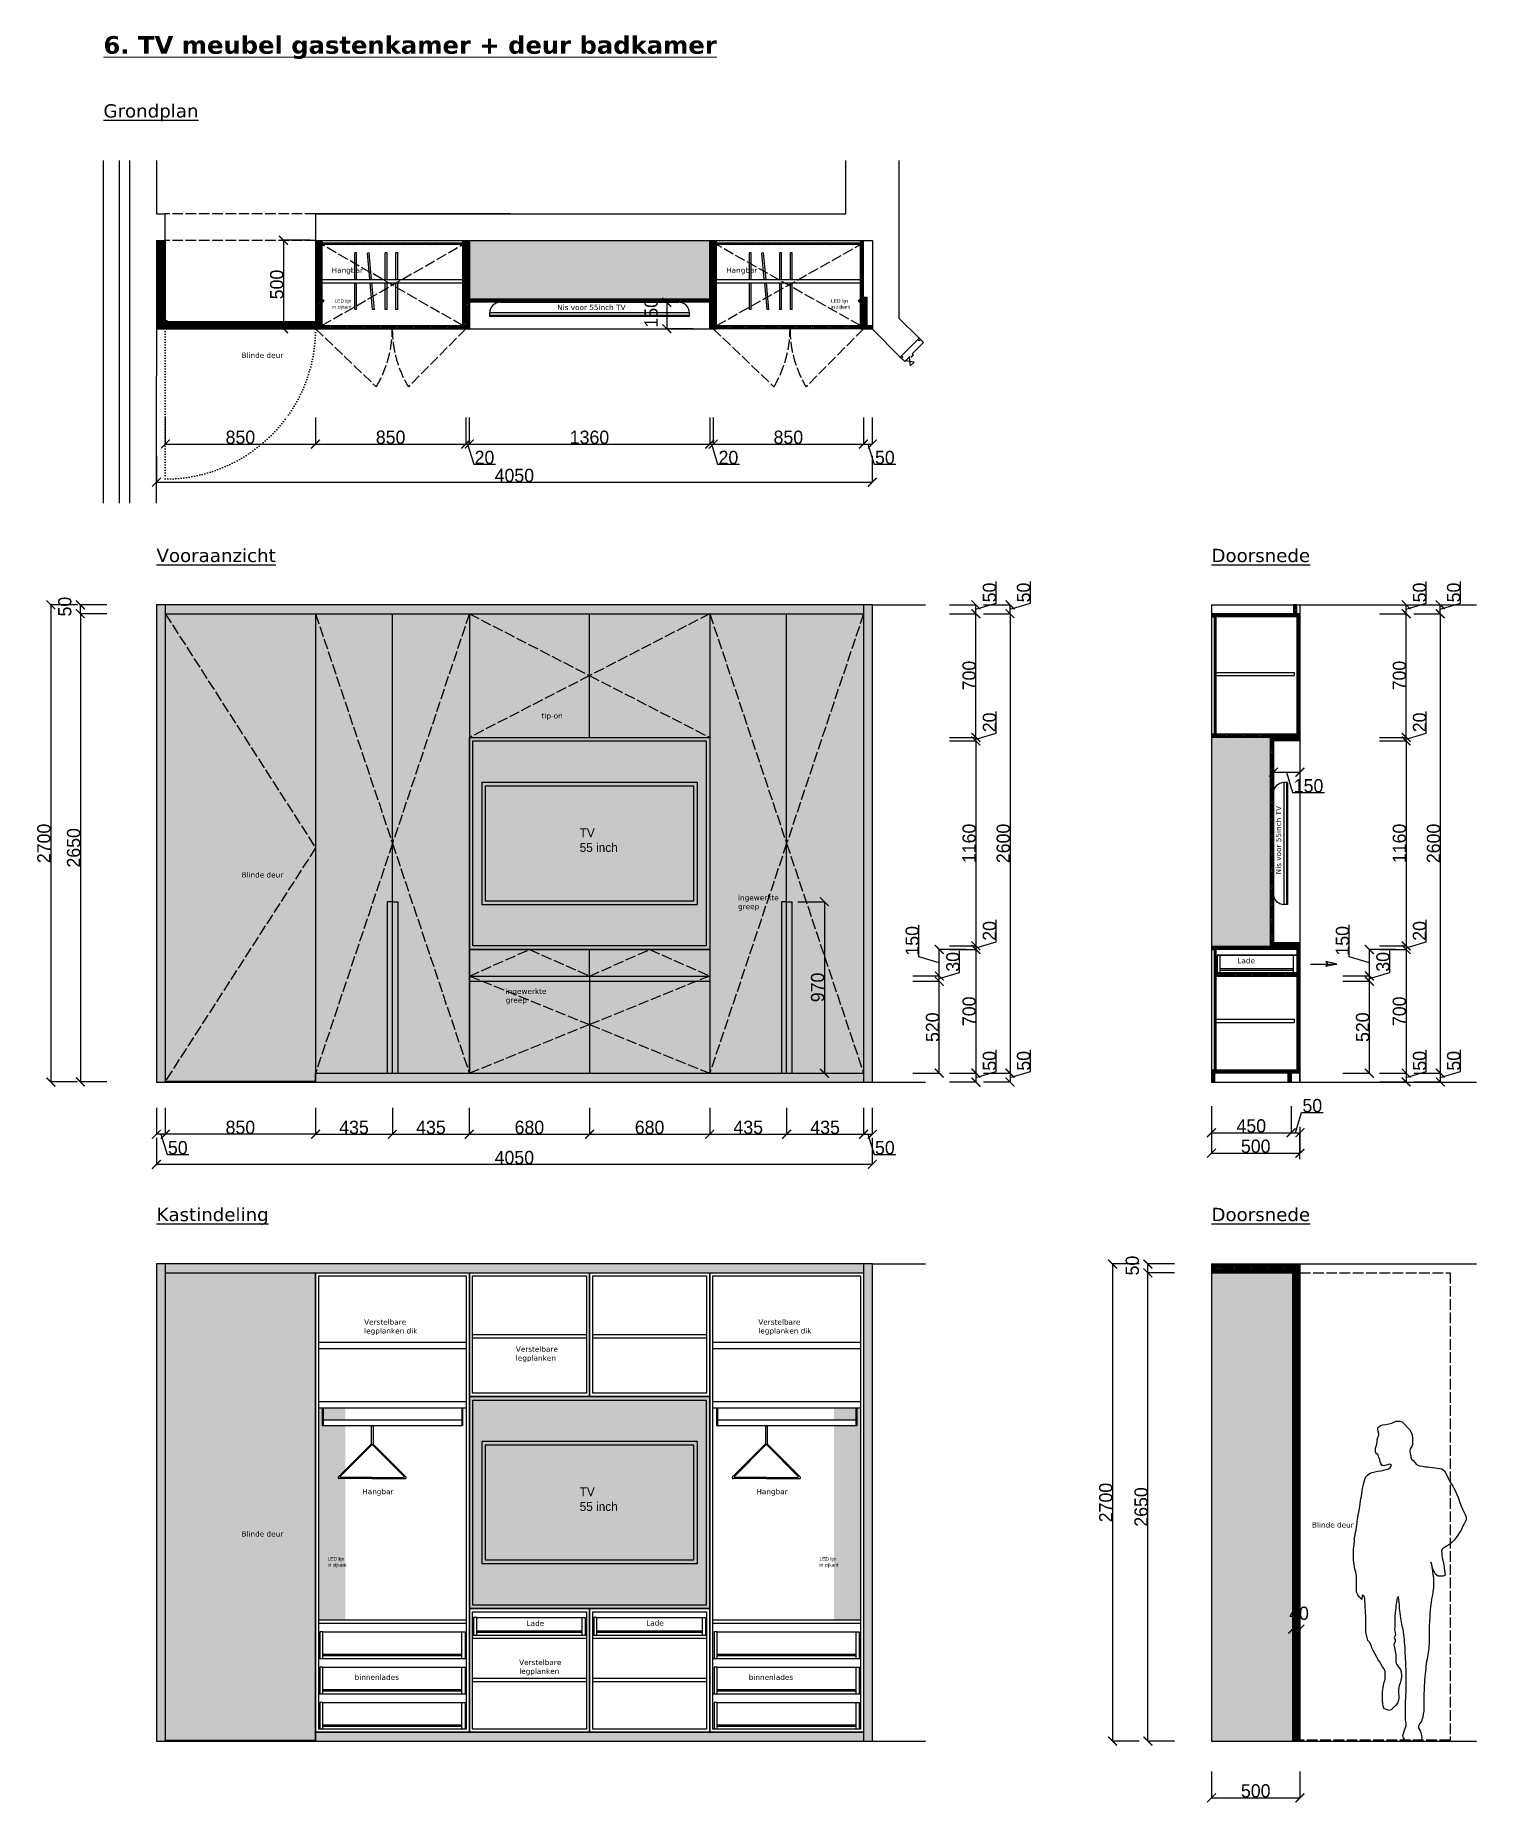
# Model space of a CAD drawing. Header units: millimetres. Extents: x -153917 to -31303, y -39726 to 31262.
# Drawn here: x -39530 to -31303, y -24949 to -14948 of the extents above; entities that cross this region are included whole.
import ezdxf

# ---------------------------------------------------------------- set-up
doc = ezdxf.new("R2010")
doc.units = ezdxf.units.MM
doc.header["$LTSCALE"] = 5
doc.linetypes.add('ACAD_ISO02W100', pattern=[15, 12, -3])
doc.linetypes.add('ACAD_ISO07W100', pattern=[3, 0, -3])
for name, color, linetype in [('Bemating', 1, 'Continuous'), ('Deuren', 8, 'Continuous'), ('invulling muren', 252, 'Continuous'), ('Meubel', 8, 'Continuous'), ('Meubels', 8, 'Continuous'), ('Meubilair', 8, 'Continuous'), ('muren', 7, 'Continuous'), ('Tekst', 7, 'Continuous'), ('Verlichting', 1, 'Continuous')]:
    doc.layers.add(name, color=color, linetype=linetype)
for name, color, linetype, true_color in [('kleur kasten', 7, 'Continuous', 0xdedede), ('kleur leder', 7, 'Continuous', 0x35302c), ('mozaiques', 7, 'Continuous', 0x323d2e), ('parket', 7, 'Continuous', 0xe6d6b7), ('parket 10x10', 7, 'Continuous', 0xae8743), ('TV', 7, 'Continuous', 0x4a7369)]:
    doc.layers.add(name, color=color, linetype=linetype, true_color=true_color)
doc.layers.add('Nummering schrijnwerkerij', color=80, linetype='Continuous', lineweight=0)
doc.styles.add('Geneva', font='')
doc.styles.get('Geneva').set_extended_font_data('Geneva')
doc.dimstyles.new('ISO-25', dxfattribs={"dimtxt": 100, "dimasz": 25, "dimexe": 1.25, "dimexo": 0.625, "dimtad": 1, "dimtxsty": 'Standard', "dimblk": 'ARCHTICK', "dimcen": 2.5, "dimse1": 1, "dimse2": 1, "dimadec": 0, "dimazin": 0, "dimtfac": 1, "dimtmove": 0, "dimatfit": 3, "dimfxl": 1, "dimarcsym": 0})

msp = doc.modelspace()

# ---------------------------------------------------------------- texts
at = {"layer": 'Nummering schrijnwerkerij', "insert": (-39144.556, -14952.311), "char_height": 100, "attachment_point": 1}
msp.add_mtext_dynamic_manual_height_columns('{\\fVerdana|b1|i0|c0|p34;\\L6. TV meubel gastenkamer + deur badkamer}', width=8225.00244, gutter_width=12.5, heights=[0], dxfattribs=at)
at = {"layer": 'Tekst', "attachment_point": 1}
for s, insert, char_height, width in [('{\\fVerdana|b0|i0|c0|p34;\\LGrondplan}', (-39144.556, -15337.959), 75, 2800), ('{\\fVerdana|b0|i0|c0|p34;\\LVooraanzicht}', (-38844.556, -17853.698), 75, 2800), ('{\\fVerdana|b0|i0|c0|p34;\\LDoorsnede}', (-32876.277, -17853.698), 75, 2800), ('TV\\P55 inch', (-36450.61, -19435.743), 50, 1582.58803), ('{\\fVerdana|b0|i0|c0|p34;\\LKastindeling}', (-38844.556, -21583.154), 75, 2800), ('{\\fVerdana|b0|i0|c0|p34;\\LDoorsnede}', (-32876.277, -21583.154), 75, 2800), ('TV\\P55 inch', (-36450.61, -23165.199), 50, 1582.58803)]:
    msp.add_mtext(s, dxfattribs=dict(at, insert=insert, char_height=char_height, width=width))
at = {"layer": 'Tekst', "char_height": 30}
for s, insert, attachment_point in [('{\\fVerdana|b0|i0|c0|p34;Hangbar}', (-37853.48, -16261.939), 1), ('{\\fVerdana|b0|i0|c0|p34;Hangbar}', (-35621.48, -16261.939), 1), ('{\\fVerdana|b0|i0|c0|p34;Nis voor 55inch TV}', (-36577.676, -16472.47), 1), ('{\\fVerdana|b0|i0|c0|p34;Blinde deur}', (-38363.784, -16743.249), 1), ('{\\fVerdana|b0|i0|c0|p34;tip-on}', (-36665.899, -18822.356), 7), ('{\\fVerdana|b0|i0|c0|p34;Blinde deur}', (-38363.784, -19683.75), 1), ('{\\fVerdana|b0|i0|c0|p34;ingewerkte \\Pgreep}', (-35554.51, -19901.663), 7), ('{\\fVerdana|b0|i0|c0|p34;Lade}', (-32630.337, -20169.496), 3), ('{\\fVerdana|b0|i0|c0|p34;ingewerkte \\Pgreep}', (-36868.748, -20431.151), 7), ('{\\fVerdana|b0|i0|c0|p34;Verstelbare\\Plegplanken dik}', (-37669.902, -22214.181), 1), ('{\\fVerdana|b0|i0|c0|p34;Verstelbare\\Plegplanken dik}', (-35439.902, -22214.181), 1), ('{\\fVerdana|b0|i0|c0|p34;Verstelbare\\Plegplanken}', (-36811.828, -22367.749), 1), ('{\\fVerdana|b0|i0|c0|p34;Hangbar}', (-37680.42, -23173.522), 1), ('{\\fVerdana|b0|i0|c0|p34;Hangbar}', (-35450.42, -23173.522), 1), ('{\\fVerdana|b0|i0|c0|p34;Blinde deur}', (-32307.62, -23362.236), 1), ('{\\fVerdana|b0|i0|c0|p34;Blinde deur}', (-38363.784, -23413.206), 1), ('{\\fVerdana|b0|i0|c0|p34;Lade}', (-36651.027, -23919.442), 3), ('{\\fVerdana|b0|i0|c0|p34;Lade}', (-35974.616, -23916.953), 3), ('{\\fVerdana|b0|i0|c0|p34;Verstelbare\\Plegplanken}', (-36792.811, -24140.265), 1), ('{\\fVerdana|b0|i0|c0|p34;binnenlades}', (-37472.955, -24224.265), 3), ('{\\fVerdana|b0|i0|c0|p34;binnenlades}', (-35242.955, -24224.265), 3)]:
    msp.add_mtext_dynamic_manual_height_columns(s, width=513.71165, gutter_width=12.5, heights=[0], dxfattribs=dict(at, insert=insert, attachment_point=attachment_point))
at = {"layer": 'Tekst', "insert": (-32512.176, -19695.469), "char_height": 30, "attachment_point": 1, "rotation": 90}
msp.add_mtext_dynamic_manual_height_columns('{\\fVerdana|b0|i0|c0|p34;Nis voor 55inch TV}', width=513.71165, gutter_width=12.5, heights=[0], dxfattribs=at)
at = {"layer": 'Verlichting', "char_height": 20, "width": 292.14835}
for insert, attachment_point in [((-37742.536, -16441.142), 3), ((-35028.576, -16441.142), 1), ((-37876.758, -23559.998), 1), ((-35093.997, -23559.998), 1)]:
    msp.add_mtext('LED lijn\\Pin zijkant', dxfattribs=dict(at, insert=insert, attachment_point=attachment_point))

# ---------------------------------------------------------------- blocks, each defined once
blk = doc.blocks.new('kapstok')
at = {"layer": 'Meubilair'}
for p, q in [((-5, 0), (-5, -103)), ((5, 0), (5, -103)), ((-191, -291), (-6, -106)), ((-179, -286), (-4, -111)), ((179, -286), (4, -111)), ((191, -291), (6, -106)), ((0, -300), (-188, -300)), ((0, -295), (-176, -295)), ((0, -295), (176, -295)), ((0, -300), (188, -300))]:
    blk.add_line(p, q, dxfattribs=at)
for centre, start, end in [((-10, -103), 315, 0), ((0, -114), 45, 135), ((10, -103), 180, 225), ((-188, -295), 135, 270), ((-176, -290), 135, 270), ((176, -290), 270, 45), ((188, -295), 270, 45)]:
    blk.add_arc(centre, 5, start, end, dxfattribs=at)
blk = doc.blocks.new('_ArchTick')
at = {"color": 0, "linetype": 'ByBlock', "const_width": 0.15}
blk.add_lwpolyline([(-0.5, -0.5), (0.5, 0.5)], dxfattribs=at)
blk = doc.blocks.new('*D911')
at = {"layer": 'Bemating', "color": 0, "lineweight": -2, "transparency": 16777216}
for p, q in [((-39292, -18171), (-39444, -18171)), ((-39442, -18171), (-39442, -20871)), ((-39292, -20871), (-39444, -20871))]:
    blk.add_line(p, q, dxfattribs=at)
at = {"layer": 'Defpoints', "color": 0, "transparency": 16777216}
for p in [(-38845, -18171), (-39442, -20871), (-38845, -20871)]:
    blk.add_point(p, dxfattribs=at)
at = {"layer": 'Bemating', "color": 0, "lineweight": -2, "transparency": 16777216, "xscale": 50, "yscale": 50, "zscale": 50}
for p, rotation in [((-39442, -18171), 90), ((-39442, -20871), 270)]:
    blk.add_blockref('_ArchTick', p, dxfattribs=dict(at, rotation=rotation))
at = {"layer": 'Bemating', "color": 0, "transparency": 16777216, "insert": (-39481, -19521), "char_height": 75, "attachment_point": 5, "rotation": 90, "style": 'Geneva'}
blk.add_mtext('2700', dxfattribs=at)
blk = doc.blocks.new('*D912')
at = {"layer": 'Bemating', "color": 0, "lineweight": -2, "transparency": 16777216}
for p, q in [((-39125, -18221), (-39276, -18221)), ((-39275, -18221), (-39275, -20871)), ((-39125, -20871), (-39276, -20871))]:
    blk.add_line(p, q, dxfattribs=at)
at = {"layer": 'Defpoints', "color": 0, "transparency": 16777216}
for p in [(-38795, -18221), (-39275, -20871), (-38795, -20871)]:
    blk.add_point(p, dxfattribs=at)
at = {"layer": 'Bemating', "color": 0, "lineweight": -2, "transparency": 16777216, "xscale": 50, "yscale": 50, "zscale": 50}
for p, rotation in [((-39275, -18221), 90), ((-39275, -20871), 270)]:
    blk.add_blockref('_ArchTick', p, dxfattribs=dict(at, rotation=rotation))
at = {"layer": 'Bemating', "color": 0, "transparency": 16777216, "insert": (-39313, -19546), "char_height": 75, "attachment_point": 5, "rotation": 90, "style": 'Geneva'}
blk.add_mtext('2650', dxfattribs=at)
blk = doc.blocks.new('*D913')
at = {"layer": 'Bemating', "color": 0, "lineweight": -2, "transparency": 16777216}
for p, q in [((-39125, -18171), (-39276, -18171)), ((-39275, -18221), (-39275, -18171)), ((-39125, -18221), (-39276, -18221))]:
    blk.add_line(p, q, dxfattribs=at)
at = {"layer": 'Defpoints', "color": 0, "transparency": 16777216}
for p in [(-39275, -18171), (-38845, -18171), (-38795, -18221)]:
    blk.add_point(p, dxfattribs=at)
at = {"layer": 'Bemating', "color": 0, "lineweight": -2, "transparency": 16777216, "xscale": 50, "yscale": 50, "zscale": 50}
for p, rotation in [((-39275, -18171), 90), ((-39275, -18221), 270)]:
    blk.add_blockref('_ArchTick', p, dxfattribs=dict(at, rotation=rotation))
at = {"layer": 'Bemating', "color": 0, "transparency": 16777216, "insert": (-39363, -18181), "char_height": 75, "attachment_point": 5, "rotation": 90, "style": 'Geneva'}
blk.add_mtext('50', dxfattribs=at)
blk = doc.blocks.new('*D914')
at = {"layer": 'Bemating', "color": 0, "lineweight": -2, "transparency": 16777216}
for p, q in [((-38845, -17327), (-38845, -17478)), ((-34795, -17327), (-34795, -17478)), ((-38845, -17477), (-34795, -17477))]:
    blk.add_line(p, q, dxfattribs=at)
at = {"layer": 'Defpoints', "color": 0, "transparency": 16777216}
for p in [(-38845, -16703), (-34795, -16705), (-34795, -17477)]:
    blk.add_point(p, dxfattribs=at)
at = {"layer": 'Bemating', "color": 0, "lineweight": -2, "transparency": 16777216, "xscale": 50, "yscale": 50, "zscale": 50, "rotation": 180}
blk.add_blockref('_ArchTick', (-38845, -17477), dxfattribs=at)
at = {"layer": 'Bemating', "color": 0, "lineweight": -2, "transparency": 16777216, "xscale": 50, "yscale": 50, "zscale": 50}
blk.add_blockref('_ArchTick', (-34795, -17477), dxfattribs=at)
at = {"layer": 'Bemating', "color": 0, "transparency": 16777216, "insert": (-36820, -17439), "char_height": 75, "attachment_point": 5, "style": 'Geneva'}
blk.add_mtext('4050', dxfattribs=at)
blk = doc.blocks.new('*D915')
at = {"layer": 'Bemating', "color": 0, "lineweight": -2, "transparency": 16777216}
for p, q in [((-38795, -17111), (-38795, -17262)), ((-37945, -17111), (-37945, -17262)), ((-38795, -17261), (-37945, -17261))]:
    blk.add_line(p, q, dxfattribs=at)
at = {"layer": 'Defpoints', "color": 0, "transparency": 16777216}
for p in [(-38795, -16608), (-37945, -16608), (-37945, -17261)]:
    blk.add_point(p, dxfattribs=at)
at = {"layer": 'Bemating', "color": 0, "lineweight": -2, "transparency": 16777216, "xscale": 50, "yscale": 50, "zscale": 50, "rotation": 180}
blk.add_blockref('_ArchTick', (-38795, -17261), dxfattribs=at)
at = {"layer": 'Bemating', "color": 0, "lineweight": -2, "transparency": 16777216, "xscale": 50, "yscale": 50, "zscale": 50}
blk.add_blockref('_ArchTick', (-37945, -17261), dxfattribs=at)
at = {"layer": 'Bemating', "color": 0, "transparency": 16777216, "insert": (-38370, -17223), "char_height": 75, "attachment_point": 5, "style": 'Geneva'}
blk.add_mtext('850', dxfattribs=at)
blk = doc.blocks.new('*D916')
at = {"layer": 'Bemating', "color": 0, "lineweight": -2, "transparency": 16777216}
for p, q in [((-37945, -17111), (-37945, -17262)), ((-37095, -17111), (-37095, -17262)), ((-37945, -17261), (-37095, -17261))]:
    blk.add_line(p, q, dxfattribs=at)
at = {"layer": 'Defpoints', "color": 0, "transparency": 16777216}
for p in [(-37945, -16608), (-37095, -16608), (-37095, -17261)]:
    blk.add_point(p, dxfattribs=at)
at = {"layer": 'Bemating', "color": 0, "lineweight": -2, "transparency": 16777216, "xscale": 50, "yscale": 50, "zscale": 50, "rotation": 180}
blk.add_blockref('_ArchTick', (-37945, -17261), dxfattribs=at)
at = {"layer": 'Bemating', "color": 0, "lineweight": -2, "transparency": 16777216, "xscale": 50, "yscale": 50, "zscale": 50}
blk.add_blockref('_ArchTick', (-37095, -17261), dxfattribs=at)
at = {"layer": 'Bemating', "color": 0, "transparency": 16777216, "insert": (-37520, -17223), "char_height": 75, "attachment_point": 5, "style": 'Geneva'}
blk.add_mtext('850', dxfattribs=at)
blk = doc.blocks.new('*D917')
at = {"layer": 'Bemating', "color": 0, "lineweight": -2, "transparency": 16777216}
for p, q in [((-37095, -17111), (-37095, -17262)), ((-37075, -17111), (-37075, -17262)), ((-37095, -17261), (-37075, -17261)), ((-37085, -17261), (-37050, -17375)), ((-37050, -17375), (-36927, -17375))]:
    blk.add_line(p, q, dxfattribs=at)
at = {"layer": 'Defpoints', "color": 0, "transparency": 16777216}
for p in [(-37095, -16608), (-37075, -16608), (-37075, -17261)]:
    blk.add_point(p, dxfattribs=at)
at = {"layer": 'Bemating', "color": 0, "lineweight": -2, "transparency": 16777216, "xscale": 50, "yscale": 50, "zscale": 50, "rotation": 180}
blk.add_blockref('_ArchTick', (-37095, -17261), dxfattribs=at)
at = {"layer": 'Bemating', "color": 0, "lineweight": -2, "transparency": 16777216, "xscale": 50, "yscale": 50, "zscale": 50}
blk.add_blockref('_ArchTick', (-37075, -17261), dxfattribs=at)
at = {"layer": 'Bemating', "color": 0, "transparency": 16777216, "insert": (-36989, -17337), "char_height": 75, "attachment_point": 5, "style": 'Geneva'}
blk.add_mtext('20', dxfattribs=at)
blk = doc.blocks.new('*D918')
at = {"layer": 'Bemating', "color": 0, "lineweight": -2, "transparency": 16777216}
for p, q in [((-37075, -17111), (-37075, -17262)), ((-35715, -17111), (-35715, -17262)), ((-37075, -17261), (-35715, -17261))]:
    blk.add_line(p, q, dxfattribs=at)
at = {"layer": 'Defpoints', "color": 0, "transparency": 16777216}
for p in [(-37075, -16608), (-35715, -16608), (-35715, -17261)]:
    blk.add_point(p, dxfattribs=at)
at = {"layer": 'Bemating', "color": 0, "lineweight": -2, "transparency": 16777216, "xscale": 50, "yscale": 50, "zscale": 50, "rotation": 180}
blk.add_blockref('_ArchTick', (-37075, -17261), dxfattribs=at)
at = {"layer": 'Bemating', "color": 0, "lineweight": -2, "transparency": 16777216, "xscale": 50, "yscale": 50, "zscale": 50}
blk.add_blockref('_ArchTick', (-35715, -17261), dxfattribs=at)
at = {"layer": 'Bemating', "color": 0, "transparency": 16777216, "insert": (-36395, -17223), "char_height": 75, "attachment_point": 5, "style": 'Geneva'}
blk.add_mtext('1360', dxfattribs=at)
blk = doc.blocks.new('*D919')
at = {"layer": 'Bemating', "color": 0, "lineweight": -2, "transparency": 16777216}
for p, q in [((-35715, -17111), (-35715, -17262)), ((-35695, -17111), (-35695, -17262)), ((-35715, -17261), (-35695, -17261)), ((-35705, -17261), (-35670, -17375)), ((-35670, -17375), (-35547, -17375))]:
    blk.add_line(p, q, dxfattribs=at)
at = {"layer": 'Defpoints', "color": 0, "transparency": 16777216}
for p in [(-35715, -16608), (-35695, -16608), (-35695, -17261)]:
    blk.add_point(p, dxfattribs=at)
at = {"layer": 'Bemating', "color": 0, "lineweight": -2, "transparency": 16777216, "xscale": 50, "yscale": 50, "zscale": 50, "rotation": 180}
blk.add_blockref('_ArchTick', (-35715, -17261), dxfattribs=at)
at = {"layer": 'Bemating', "color": 0, "lineweight": -2, "transparency": 16777216, "xscale": 50, "yscale": 50, "zscale": 50}
blk.add_blockref('_ArchTick', (-35695, -17261), dxfattribs=at)
at = {"layer": 'Bemating', "color": 0, "transparency": 16777216, "insert": (-35609, -17337), "char_height": 75, "attachment_point": 5, "style": 'Geneva'}
blk.add_mtext('20', dxfattribs=at)
blk = doc.blocks.new('*D920')
at = {"layer": 'Bemating', "color": 0, "lineweight": -2, "transparency": 16777216}
for p, q in [((-35695, -17111), (-35695, -17262)), ((-34845, -17111), (-34845, -17262)), ((-35695, -17261), (-34845, -17261))]:
    blk.add_line(p, q, dxfattribs=at)
at = {"layer": 'Defpoints', "color": 0, "transparency": 16777216}
for p in [(-35695, -16608), (-34845, -16608), (-34845, -17261)]:
    blk.add_point(p, dxfattribs=at)
at = {"layer": 'Bemating', "color": 0, "lineweight": -2, "transparency": 16777216, "xscale": 50, "yscale": 50, "zscale": 50, "rotation": 180}
blk.add_blockref('_ArchTick', (-35695, -17261), dxfattribs=at)
at = {"layer": 'Bemating', "color": 0, "lineweight": -2, "transparency": 16777216, "xscale": 50, "yscale": 50, "zscale": 50}
blk.add_blockref('_ArchTick', (-34845, -17261), dxfattribs=at)
at = {"layer": 'Bemating', "color": 0, "transparency": 16777216, "insert": (-35270, -17223), "char_height": 75, "attachment_point": 5, "style": 'Geneva'}
blk.add_mtext('850', dxfattribs=at)
blk = doc.blocks.new('*D921')
at = {"layer": 'Bemating', "color": 0, "lineweight": -2, "transparency": 16777216}
for p, q in [((-34845, -17111), (-34845, -17262)), ((-34795, -17111), (-34795, -17262)), ((-34845, -17261), (-34795, -17261)), ((-34820, -17261), (-34785, -17375)), ((-34785, -17375), (-34662, -17375))]:
    blk.add_line(p, q, dxfattribs=at)
at = {"layer": 'Defpoints', "color": 0, "transparency": 16777216}
for p in [(-34845, -16608), (-34795, -16608), (-34795, -17261)]:
    blk.add_point(p, dxfattribs=at)
at = {"layer": 'Bemating', "color": 0, "lineweight": -2, "transparency": 16777216, "xscale": 50, "yscale": 50, "zscale": 50, "rotation": 180}
blk.add_blockref('_ArchTick', (-34845, -17261), dxfattribs=at)
at = {"layer": 'Bemating', "color": 0, "lineweight": -2, "transparency": 16777216, "xscale": 50, "yscale": 50, "zscale": 50}
blk.add_blockref('_ArchTick', (-34795, -17261), dxfattribs=at)
at = {"layer": 'Bemating', "color": 0, "transparency": 16777216, "insert": (-34724, -17337), "char_height": 75, "attachment_point": 5, "style": 'Geneva'}
blk.add_mtext('50', dxfattribs=at)
blk = doc.blocks.new('*D922')
at = {"layer": 'Bemating', "color": 0, "lineweight": -2, "transparency": 16777216}
for p, q in [((-37976, -16108), (-38127, -16108)), ((-38126, -16108), (-38126, -16608)), ((-37976, -16608), (-38127, -16608))]:
    blk.add_line(p, q, dxfattribs=at)
at = {"layer": 'Defpoints', "color": 0, "transparency": 16777216}
for p in [(-37075, -16108), (-38126, -16608), (-37075, -16608)]:
    blk.add_point(p, dxfattribs=at)
at = {"layer": 'Bemating', "color": 0, "lineweight": -2, "transparency": 16777216, "xscale": 50, "yscale": 50, "zscale": 50}
for p, rotation in [((-38126, -16108), 90), ((-38126, -16608), 270)]:
    blk.add_blockref('_ArchTick', p, dxfattribs=dict(at, rotation=rotation))
at = {"layer": 'Bemating', "color": 0, "transparency": 16777216, "insert": (-38164, -16358), "char_height": 75, "attachment_point": 5, "rotation": 90, "style": 'Geneva'}
blk.add_mtext('500', dxfattribs=at)
blk = doc.blocks.new('*D923')
at = {"layer": 'Bemating', "color": 0, "lineweight": -2, "transparency": 16777216}
for p, q in [((-37945, -21017), (-37945, -21168)), ((-37510, -21017), (-37510, -21168)), ((-37945, -21167), (-37510, -21167))]:
    blk.add_line(p, q, dxfattribs=at)
at = {"layer": 'Defpoints', "color": 0, "transparency": 16777216}
for p in [(-37945, -20821), (-37510, -20821), (-37510, -21167)]:
    blk.add_point(p, dxfattribs=at)
at = {"layer": 'Bemating', "color": 0, "lineweight": -2, "transparency": 16777216, "xscale": 50, "yscale": 50, "zscale": 50, "rotation": 180}
blk.add_blockref('_ArchTick', (-37945, -21167), dxfattribs=at)
at = {"layer": 'Bemating', "color": 0, "lineweight": -2, "transparency": 16777216, "xscale": 50, "yscale": 50, "zscale": 50}
blk.add_blockref('_ArchTick', (-37510, -21167), dxfattribs=at)
at = {"layer": 'Bemating', "color": 0, "transparency": 16777216, "insert": (-37727, -21128), "char_height": 75, "attachment_point": 5, "style": 'Geneva'}
blk.add_mtext('435', dxfattribs=at)
blk = doc.blocks.new('*D924')
at = {"layer": 'Bemating', "color": 0, "lineweight": -2, "transparency": 16777216}
for p, q in [((-37510, -21017), (-37510, -21168)), ((-37075, -21017), (-37075, -21168)), ((-37510, -21167), (-37075, -21167))]:
    blk.add_line(p, q, dxfattribs=at)
at = {"layer": 'Defpoints', "color": 0, "transparency": 16777216}
for p in [(-37510, -20821), (-37075, -20821), (-37075, -21167)]:
    blk.add_point(p, dxfattribs=at)
at = {"layer": 'Bemating', "color": 0, "lineweight": -2, "transparency": 16777216, "xscale": 50, "yscale": 50, "zscale": 50, "rotation": 180}
blk.add_blockref('_ArchTick', (-37510, -21167), dxfattribs=at)
at = {"layer": 'Bemating', "color": 0, "lineweight": -2, "transparency": 16777216, "xscale": 50, "yscale": 50, "zscale": 50}
blk.add_blockref('_ArchTick', (-37075, -21167), dxfattribs=at)
at = {"layer": 'Bemating', "color": 0, "transparency": 16777216, "insert": (-37292, -21128), "char_height": 75, "attachment_point": 5, "style": 'Geneva'}
blk.add_mtext('435', dxfattribs=at)
blk = doc.blocks.new('*D925')
at = {"layer": 'Bemating', "color": 0, "lineweight": -2, "transparency": 16777216}
for p, q in [((-37075, -21017), (-37075, -21168)), ((-36395, -21017), (-36395, -21168)), ((-37075, -21167), (-36395, -21167))]:
    blk.add_line(p, q, dxfattribs=at)
at = {"layer": 'Defpoints', "color": 0, "transparency": 16777216}
for p in [(-37075, -20821), (-36395, -20821), (-36395, -21167)]:
    blk.add_point(p, dxfattribs=at)
at = {"layer": 'Bemating', "color": 0, "lineweight": -2, "transparency": 16777216, "xscale": 50, "yscale": 50, "zscale": 50, "rotation": 180}
blk.add_blockref('_ArchTick', (-37075, -21167), dxfattribs=at)
at = {"layer": 'Bemating', "color": 0, "lineweight": -2, "transparency": 16777216, "xscale": 50, "yscale": 50, "zscale": 50}
blk.add_blockref('_ArchTick', (-36395, -21167), dxfattribs=at)
at = {"layer": 'Bemating', "color": 0, "transparency": 16777216, "insert": (-36735, -21128), "char_height": 75, "attachment_point": 5, "style": 'Geneva'}
blk.add_mtext('680', dxfattribs=at)
blk = doc.blocks.new('*D926')
at = {"layer": 'Bemating', "color": 0, "lineweight": -2, "transparency": 16777216}
for p, q in [((-36395, -21017), (-36395, -21168)), ((-35715, -21017), (-35715, -21168)), ((-36395, -21167), (-35715, -21167))]:
    blk.add_line(p, q, dxfattribs=at)
at = {"layer": 'Defpoints', "color": 0, "transparency": 16777216}
for p in [(-36395, -20821), (-35715, -20821), (-35715, -21167)]:
    blk.add_point(p, dxfattribs=at)
at = {"layer": 'Bemating', "color": 0, "lineweight": -2, "transparency": 16777216, "xscale": 50, "yscale": 50, "zscale": 50, "rotation": 180}
blk.add_blockref('_ArchTick', (-36395, -21167), dxfattribs=at)
at = {"layer": 'Bemating', "color": 0, "lineweight": -2, "transparency": 16777216, "xscale": 50, "yscale": 50, "zscale": 50}
blk.add_blockref('_ArchTick', (-35715, -21167), dxfattribs=at)
at = {"layer": 'Bemating', "color": 0, "transparency": 16777216, "insert": (-36055, -21128), "char_height": 75, "attachment_point": 5, "style": 'Geneva'}
blk.add_mtext('680', dxfattribs=at)
blk = doc.blocks.new('*D927')
at = {"layer": 'Bemating', "color": 0, "lineweight": -2, "transparency": 16777216}
for p, q in [((-35715, -21017), (-35715, -21168)), ((-35280, -21017), (-35280, -21168)), ((-35715, -21167), (-35280, -21167))]:
    blk.add_line(p, q, dxfattribs=at)
at = {"layer": 'Defpoints', "color": 0, "transparency": 16777216}
for p in [(-35715, -20821), (-35280, -20821), (-35280, -21167)]:
    blk.add_point(p, dxfattribs=at)
at = {"layer": 'Bemating', "color": 0, "lineweight": -2, "transparency": 16777216, "xscale": 50, "yscale": 50, "zscale": 50, "rotation": 180}
blk.add_blockref('_ArchTick', (-35715, -21167), dxfattribs=at)
at = {"layer": 'Bemating', "color": 0, "lineweight": -2, "transparency": 16777216, "xscale": 50, "yscale": 50, "zscale": 50}
blk.add_blockref('_ArchTick', (-35280, -21167), dxfattribs=at)
at = {"layer": 'Bemating', "color": 0, "transparency": 16777216, "insert": (-35497, -21128), "char_height": 75, "attachment_point": 5, "style": 'Geneva'}
blk.add_mtext('435', dxfattribs=at)
blk = doc.blocks.new('*D928')
at = {"layer": 'Bemating', "color": 0, "lineweight": -2, "transparency": 16777216}
for p, q in [((-35280, -21017), (-35280, -21168)), ((-34845, -21017), (-34845, -21168)), ((-35280, -21167), (-34845, -21167))]:
    blk.add_line(p, q, dxfattribs=at)
at = {"layer": 'Defpoints', "color": 0, "transparency": 16777216}
for p in [(-35280, -20821), (-34845, -20821), (-34845, -21167)]:
    blk.add_point(p, dxfattribs=at)
at = {"layer": 'Bemating', "color": 0, "lineweight": -2, "transparency": 16777216, "xscale": 50, "yscale": 50, "zscale": 50, "rotation": 180}
blk.add_blockref('_ArchTick', (-35280, -21167), dxfattribs=at)
at = {"layer": 'Bemating', "color": 0, "lineweight": -2, "transparency": 16777216, "xscale": 50, "yscale": 50, "zscale": 50}
blk.add_blockref('_ArchTick', (-34845, -21167), dxfattribs=at)
at = {"layer": 'Bemating', "color": 0, "transparency": 16777216, "insert": (-35062, -21128), "char_height": 75, "attachment_point": 5, "style": 'Geneva'}
blk.add_mtext('435', dxfattribs=at)
blk = doc.blocks.new('*D929')
at = {"layer": 'Bemating', "color": 0, "lineweight": -2, "transparency": 16777216}
for p, q in [((-34845, -21017), (-34845, -21168)), ((-34795, -21017), (-34795, -21168)), ((-34845, -21167), (-34795, -21167)), ((-34820, -21167), (-34785, -21281)), ((-34785, -21281), (-34662, -21281))]:
    blk.add_line(p, q, dxfattribs=at)
at = {"layer": 'Defpoints', "color": 0, "transparency": 16777216}
for p in [(-34845, -20821), (-34795, -20871), (-34795, -21167)]:
    blk.add_point(p, dxfattribs=at)
at = {"layer": 'Bemating', "color": 0, "lineweight": -2, "transparency": 16777216, "xscale": 50, "yscale": 50, "zscale": 50, "rotation": 180}
blk.add_blockref('_ArchTick', (-34845, -21167), dxfattribs=at)
at = {"layer": 'Bemating', "color": 0, "lineweight": -2, "transparency": 16777216, "xscale": 50, "yscale": 50, "zscale": 50}
blk.add_blockref('_ArchTick', (-34795, -21167), dxfattribs=at)
at = {"layer": 'Bemating', "color": 0, "transparency": 16777216, "insert": (-34724, -21243), "char_height": 75, "attachment_point": 5, "style": 'Geneva'}
blk.add_mtext('50', dxfattribs=at)
blk = doc.blocks.new('*D930')
at = {"layer": 'Bemating', "color": 0, "lineweight": -2, "transparency": 16777216}
for p, q in [((-38795, -21017), (-38795, -21168)), ((-37945, -21017), (-37945, -21168)), ((-37945, -21167), (-38795, -21167))]:
    blk.add_line(p, q, dxfattribs=at)
at = {"layer": 'Defpoints', "color": 0, "transparency": 16777216}
for p in [(-38795, -20866), (-37945, -20821), (-38795, -21167)]:
    blk.add_point(p, dxfattribs=at)
at = {"layer": 'Bemating', "color": 0, "lineweight": -2, "transparency": 16777216, "xscale": 50, "yscale": 50, "zscale": 50, "rotation": 180}
blk.add_blockref('_ArchTick', (-38795, -21167), dxfattribs=at)
at = {"layer": 'Bemating', "color": 0, "lineweight": -2, "transparency": 16777216, "xscale": 50, "yscale": 50, "zscale": 50}
blk.add_blockref('_ArchTick', (-37945, -21167), dxfattribs=at)
at = {"layer": 'Bemating', "color": 0, "transparency": 16777216, "insert": (-38370, -21128), "char_height": 75, "attachment_point": 5, "style": 'Geneva'}
blk.add_mtext('850', dxfattribs=at)
blk = doc.blocks.new('*D931')
at = {"layer": 'Bemating', "color": 0, "lineweight": -2, "transparency": 16777216}
for p, q in [((-38845, -21017), (-38845, -21168)), ((-38795, -21017), (-38795, -21168)), ((-38795, -21167), (-38845, -21167)), ((-38820, -21167), (-38785, -21281)), ((-38785, -21281), (-38662, -21281))]:
    blk.add_line(p, q, dxfattribs=at)
at = {"layer": 'Defpoints', "color": 0, "transparency": 16777216}
for p in [(-38845, -20871), (-38795, -20866), (-38845, -21167)]:
    blk.add_point(p, dxfattribs=at)
at = {"layer": 'Bemating', "color": 0, "lineweight": -2, "transparency": 16777216, "xscale": 50, "yscale": 50, "zscale": 50, "rotation": 180}
blk.add_blockref('_ArchTick', (-38845, -21167), dxfattribs=at)
at = {"layer": 'Bemating', "color": 0, "lineweight": -2, "transparency": 16777216, "xscale": 50, "yscale": 50, "zscale": 50}
blk.add_blockref('_ArchTick', (-38795, -21167), dxfattribs=at)
at = {"layer": 'Bemating', "color": 0, "transparency": 16777216, "insert": (-38724, -21243), "char_height": 75, "attachment_point": 5, "style": 'Geneva'}
blk.add_mtext('50', dxfattribs=at)
blk = doc.blocks.new('*D932')
at = {"layer": 'Bemating', "color": 0, "lineweight": -2, "transparency": 16777216}
for p, q in [((-34166, -18221), (-34014, -18221)), ((-34016, -18221), (-34016, -20821)), ((-34166, -20821), (-34014, -20821))]:
    blk.add_line(p, q, dxfattribs=at)
at = {"layer": 'Defpoints', "color": 0, "transparency": 16777216}
for p in [(-34845, -18221), (-34845, -20821), (-34016, -20821)]:
    blk.add_point(p, dxfattribs=at)
at = {"layer": 'Bemating', "color": 0, "lineweight": -2, "transparency": 16777216, "xscale": 50, "yscale": 50, "zscale": 50}
for p, rotation in [((-34016, -18221), 90), ((-34016, -20821), 270)]:
    blk.add_blockref('_ArchTick', p, dxfattribs=dict(at, rotation=rotation))
at = {"layer": 'Bemating', "color": 0, "transparency": 16777216, "insert": (-34054, -19521), "char_height": 75, "attachment_point": 5, "rotation": 90, "style": 'Geneva'}
blk.add_mtext('2600', dxfattribs=at)
blk = doc.blocks.new('*D933')
at = {"layer": 'Bemating', "color": 0, "lineweight": -2, "transparency": 16777216}
for p, q in [((-35216, -19851), (-35065, -19851)), ((-35066, -19851), (-35066, -20821)), ((-35216, -20821), (-35065, -20821))]:
    blk.add_line(p, q, dxfattribs=at)
at = {"layer": 'Defpoints', "color": 0, "transparency": 16777216}
for p in [(-35250, -19851), (-35250, -20821), (-35066, -20821)]:
    blk.add_point(p, dxfattribs=at)
at = {"layer": 'Bemating', "color": 0, "lineweight": -2, "transparency": 16777216, "xscale": 50, "yscale": 50, "zscale": 50}
for p, rotation in [((-35066, -19851), 90), ((-35066, -20821), 270)]:
    blk.add_blockref('_ArchTick', p, dxfattribs=dict(at, rotation=rotation))
at = {"layer": 'Bemating', "color": 0, "transparency": 16777216, "insert": (-35104, -20336), "char_height": 75, "attachment_point": 5, "rotation": 90, "style": 'Geneva'}
blk.add_mtext('970', dxfattribs=at)
blk = doc.blocks.new('*D934')
at = {"layer": 'Bemating', "color": 0, "lineweight": -2, "transparency": 16777216}
for p, q in [((-33901, -20812), (-33901, -20689)), ((-34166, -20821), (-34014, -20821)), ((-34166, -20871), (-34014, -20871)), ((-34016, -20846), (-33901, -20812)), ((-34016, -20821), (-34016, -20871))]:
    blk.add_line(p, q, dxfattribs=at)
at = {"layer": 'Defpoints', "color": 0, "transparency": 16777216}
for p in [(-34845, -20821), (-34495, -20871), (-34016, -20871)]:
    blk.add_point(p, dxfattribs=at)
at = {"layer": 'Bemating', "color": 0, "lineweight": -2, "transparency": 16777216, "xscale": 50, "yscale": 50, "zscale": 50}
for p, rotation in [((-34016, -20821), 90), ((-34016, -20871), 270)]:
    blk.add_blockref('_ArchTick', p, dxfattribs=dict(at, rotation=rotation))
at = {"layer": 'Bemating', "color": 0, "transparency": 16777216, "insert": (-33939, -20751), "char_height": 75, "attachment_point": 5, "rotation": 90, "style": 'Geneva'}
blk.add_mtext('50', dxfattribs=at)
blk = doc.blocks.new('*D935')
at = {"layer": 'Bemating', "color": 0, "lineweight": -2, "transparency": 16777216}
for p, q in [((-33901, -18162), (-33901, -18039)), ((-34166, -18171), (-34014, -18171)), ((-34016, -18196), (-33901, -18162)), ((-34016, -18221), (-34016, -18171)), ((-34166, -18221), (-34014, -18221))]:
    blk.add_line(p, q, dxfattribs=at)
at = {"layer": 'Defpoints', "color": 0, "transparency": 16777216}
for p in [(-34495, -18171), (-34016, -18171), (-34845, -18221)]:
    blk.add_point(p, dxfattribs=at)
at = {"layer": 'Bemating', "color": 0, "lineweight": -2, "transparency": 16777216, "xscale": 50, "yscale": 50, "zscale": 50}
for p, rotation in [((-34016, -18171), 90), ((-34016, -18221), 270)]:
    blk.add_blockref('_ArchTick', p, dxfattribs=dict(at, rotation=rotation))
at = {"layer": 'Bemating', "color": 0, "transparency": 16777216, "insert": (-33939, -18101), "char_height": 75, "attachment_point": 5, "rotation": 90, "style": 'Geneva'}
blk.add_mtext('50', dxfattribs=at)
blk = doc.blocks.new('*D936')
at = {"layer": 'Bemating', "color": 0, "lineweight": -2, "transparency": 16777216}
for p, q in [((-34359, -18941), (-34207, -18941)), ((-34209, -18941), (-34209, -20101)), ((-34359, -20101), (-34207, -20101))]:
    blk.add_line(p, q, dxfattribs=at)
at = {"layer": 'Defpoints', "color": 0, "transparency": 16777216}
for p in [(-35735, -18941), (-35735, -20101), (-34209, -20101)]:
    blk.add_point(p, dxfattribs=at)
at = {"layer": 'Bemating', "color": 0, "lineweight": -2, "transparency": 16777216, "xscale": 50, "yscale": 50, "zscale": 50}
for p, rotation in [((-34209, -18941), 90), ((-34209, -20101), 270)]:
    blk.add_blockref('_ArchTick', p, dxfattribs=dict(at, rotation=rotation))
at = {"layer": 'Bemating', "color": 0, "transparency": 16777216, "insert": (-34247, -19521), "char_height": 75, "attachment_point": 5, "rotation": 90, "style": 'Geneva'}
blk.add_mtext('1160', dxfattribs=at)
blk = doc.blocks.new('*D937')
at = {"layer": 'Bemating', "color": 0, "lineweight": -2, "transparency": 16777216}
for p, q in [((-34094, -20077), (-34094, -19954)), ((-34359, -20101), (-34207, -20101)), ((-34209, -20111), (-34094, -20077)), ((-34209, -20101), (-34209, -20121)), ((-34359, -20121), (-34207, -20121))]:
    blk.add_line(p, q, dxfattribs=at)
at = {"layer": 'Defpoints', "color": 0, "transparency": 16777216}
for p in [(-35735, -20101), (-35715, -20121), (-34209, -20121)]:
    blk.add_point(p, dxfattribs=at)
at = {"layer": 'Bemating', "color": 0, "lineweight": -2, "transparency": 16777216, "xscale": 50, "yscale": 50, "zscale": 50}
for p, rotation in [((-34209, -20101), 90), ((-34209, -20121), 270)]:
    blk.add_blockref('_ArchTick', p, dxfattribs=dict(at, rotation=rotation))
at = {"layer": 'Bemating', "color": 0, "transparency": 16777216, "insert": (-34132, -20016), "char_height": 75, "attachment_point": 5, "rotation": 90, "style": 'Geneva'}
blk.add_mtext('20', dxfattribs=at)
blk = doc.blocks.new('*D938')
at = {"layer": 'Bemating', "color": 0, "lineweight": -2, "transparency": 16777216}
for p, q in [((-34359, -20121), (-34207, -20121)), ((-34209, -20121), (-34209, -20821)), ((-34359, -20821), (-34207, -20821))]:
    blk.add_line(p, q, dxfattribs=at)
at = {"layer": 'Defpoints', "color": 0, "transparency": 16777216}
for p in [(-35715, -20121), (-35715, -20821), (-34209, -20821)]:
    blk.add_point(p, dxfattribs=at)
at = {"layer": 'Bemating', "color": 0, "lineweight": -2, "transparency": 16777216, "xscale": 50, "yscale": 50, "zscale": 50}
for p, rotation in [((-34209, -20121), 90), ((-34209, -20821), 270)]:
    blk.add_blockref('_ArchTick', p, dxfattribs=dict(at, rotation=rotation))
at = {"layer": 'Bemating', "color": 0, "transparency": 16777216, "insert": (-34247, -20471), "char_height": 75, "attachment_point": 5, "rotation": 90, "style": 'Geneva'}
blk.add_mtext('700', dxfattribs=at)
blk = doc.blocks.new('*D939')
at = {"layer": 'Bemating', "color": 0, "lineweight": -2, "transparency": 16777216}
for p, q in [((-34094, -18897), (-34094, -18774)), ((-34209, -18931), (-34094, -18897)), ((-34359, -18921), (-34207, -18921)), ((-34359, -18941), (-34207, -18941)), ((-34209, -18941), (-34209, -18921))]:
    blk.add_line(p, q, dxfattribs=at)
at = {"layer": 'Defpoints', "color": 0, "transparency": 16777216}
for p in [(-35735, -18941), (-35715, -18921), (-34209, -18921)]:
    blk.add_point(p, dxfattribs=at)
at = {"layer": 'Bemating', "color": 0, "lineweight": -2, "transparency": 16777216, "xscale": 50, "yscale": 50, "zscale": 50}
for p, rotation in [((-34209, -18921), 90), ((-34209, -18941), 270)]:
    blk.add_blockref('_ArchTick', p, dxfattribs=dict(at, rotation=rotation))
at = {"layer": 'Bemating', "color": 0, "transparency": 16777216, "insert": (-34132, -18836), "char_height": 75, "attachment_point": 5, "rotation": 90, "style": 'Geneva'}
blk.add_mtext('20', dxfattribs=at)
blk = doc.blocks.new('*D940')
at = {"layer": 'Bemating', "color": 0, "lineweight": -2, "transparency": 16777216}
for p, q in [((-34359, -18221), (-34207, -18221)), ((-34209, -18921), (-34209, -18221)), ((-34359, -18921), (-34207, -18921))]:
    blk.add_line(p, q, dxfattribs=at)
at = {"layer": 'Defpoints', "color": 0, "transparency": 16777216}
for p in [(-34845, -18221), (-34209, -18221), (-35715, -18921)]:
    blk.add_point(p, dxfattribs=at)
at = {"layer": 'Bemating', "color": 0, "lineweight": -2, "transparency": 16777216, "xscale": 50, "yscale": 50, "zscale": 50}
for p, rotation in [((-34209, -18221), 90), ((-34209, -18921), 270)]:
    blk.add_blockref('_ArchTick', p, dxfattribs=dict(at, rotation=rotation))
at = {"layer": 'Bemating', "color": 0, "transparency": 16777216, "insert": (-34247, -18571), "char_height": 75, "attachment_point": 5, "rotation": 90, "style": 'Geneva'}
blk.add_mtext('700', dxfattribs=at)
blk = doc.blocks.new('*D941')
at = {"layer": 'Bemating', "color": 0, "lineweight": -2, "transparency": 16777216}
for p, q in [((-34094, -18162), (-34094, -18039)), ((-34359, -18171), (-34207, -18171)), ((-34209, -18196), (-34094, -18162)), ((-34209, -18221), (-34209, -18171)), ((-34359, -18221), (-34207, -18221))]:
    blk.add_line(p, q, dxfattribs=at)
at = {"layer": 'Defpoints', "color": 0, "transparency": 16777216}
for p in [(-34495, -18171), (-34209, -18171), (-34845, -18221)]:
    blk.add_point(p, dxfattribs=at)
at = {"layer": 'Bemating', "color": 0, "lineweight": -2, "transparency": 16777216, "xscale": 50, "yscale": 50, "zscale": 50}
for p, rotation in [((-34209, -18171), 90), ((-34209, -18221), 270)]:
    blk.add_blockref('_ArchTick', p, dxfattribs=dict(at, rotation=rotation))
at = {"layer": 'Bemating', "color": 0, "transparency": 16777216, "insert": (-34132, -18101), "char_height": 75, "attachment_point": 5, "rotation": 90, "style": 'Geneva'}
blk.add_mtext('50', dxfattribs=at)
blk = doc.blocks.new('*D942')
at = {"layer": 'Bemating', "color": 0, "lineweight": -2, "transparency": 16777216}
for p, q in [((-34094, -20812), (-34094, -20689)), ((-34359, -20821), (-34207, -20821)), ((-34359, -20871), (-34207, -20871)), ((-34209, -20846), (-34094, -20812)), ((-34209, -20821), (-34209, -20871))]:
    blk.add_line(p, q, dxfattribs=at)
at = {"layer": 'Defpoints', "color": 0, "transparency": 16777216}
for p in [(-35715, -20821), (-34495, -20871), (-34209, -20871)]:
    blk.add_point(p, dxfattribs=at)
at = {"layer": 'Bemating', "color": 0, "lineweight": -2, "transparency": 16777216, "xscale": 50, "yscale": 50, "zscale": 50}
for p, rotation in [((-34209, -20821), 90), ((-34209, -20871), 270)]:
    blk.add_blockref('_ArchTick', p, dxfattribs=dict(at, rotation=rotation))
at = {"layer": 'Bemating', "color": 0, "transparency": 16777216, "insert": (-34132, -20751), "char_height": 75, "attachment_point": 5, "rotation": 90, "style": 'Geneva'}
blk.add_mtext('50', dxfattribs=at)
blk = doc.blocks.new('*D943')
at = {"layer": 'Bemating', "color": 0, "lineweight": -2, "transparency": 16777216}
for p, q in [((-34566, -20301), (-34415, -20301)), ((-34416, -20821), (-34416, -20301)), ((-34566, -20821), (-34415, -20821))]:
    blk.add_line(p, q, dxfattribs=at)
at = {"layer": 'Defpoints', "color": 0, "transparency": 16777216}
for p in [(-35715, -20301), (-34416, -20301), (-35715, -20821)]:
    blk.add_point(p, dxfattribs=at)
at = {"layer": 'Bemating', "color": 0, "lineweight": -2, "transparency": 16777216, "xscale": 50, "yscale": 50, "zscale": 50}
for p, rotation in [((-34416, -20301), 90), ((-34416, -20821), 270)]:
    blk.add_blockref('_ArchTick', p, dxfattribs=dict(at, rotation=rotation))
at = {"layer": 'Bemating', "color": 0, "transparency": 16777216, "insert": (-34454, -20561), "char_height": 75, "attachment_point": 5, "rotation": 90, "style": 'Geneva'}
blk.add_mtext('520', dxfattribs=at)
blk = doc.blocks.new('*D944')
at = {"layer": 'Bemating', "color": 0, "lineweight": -2, "transparency": 16777216}
for p, q in [((-34301, -20252), (-34301, -20129)), ((-34566, -20271), (-34415, -20271)), ((-34566, -20301), (-34415, -20301)), ((-34416, -20286), (-34301, -20252)), ((-34416, -20301), (-34416, -20271))]:
    blk.add_line(p, q, dxfattribs=at)
at = {"layer": 'Defpoints', "color": 0, "transparency": 16777216}
for p in [(-35715, -20271), (-35715, -20301), (-34416, -20271)]:
    blk.add_point(p, dxfattribs=at)
at = {"layer": 'Bemating', "color": 0, "lineweight": -2, "transparency": 16777216, "xscale": 50, "yscale": 50, "zscale": 50}
for p, rotation in [((-34416, -20271), 90), ((-34416, -20301), 270)]:
    blk.add_blockref('_ArchTick', p, dxfattribs=dict(at, rotation=rotation))
at = {"layer": 'Bemating', "color": 0, "transparency": 16777216, "insert": (-34339, -20191), "char_height": 75, "attachment_point": 5, "rotation": 90, "style": 'Geneva'}
blk.add_mtext('30', dxfattribs=at)
blk = doc.blocks.new('*D945')
at = {"layer": 'Bemating', "color": 0, "lineweight": -2, "transparency": 16777216}
for p, q in [((-34531, -20162), (-34531, -19982)), ((-34416, -20196), (-34531, -20162)), ((-34266, -20121), (-34417, -20121)), ((-34416, -20271), (-34416, -20121)), ((-34566, -20271), (-34415, -20271))]:
    blk.add_line(p, q, dxfattribs=at)
at = {"layer": 'Defpoints', "color": 0, "transparency": 16777216}
for p in [(-34416, -20121), (-33736, -20121), (-35715, -20271)]:
    blk.add_point(p, dxfattribs=at)
at = {"layer": 'Bemating', "color": 0, "lineweight": -2, "transparency": 16777216, "xscale": 50, "yscale": 50, "zscale": 50}
for p, rotation in [((-34416, -20121), 90), ((-34416, -20271), 270)]:
    blk.add_blockref('_ArchTick', p, dxfattribs=dict(at, rotation=rotation))
at = {"layer": 'Bemating', "color": 0, "transparency": 16777216, "insert": (-34569, -20072), "char_height": 75, "attachment_point": 5, "rotation": 90, "style": 'Geneva'}
blk.add_mtext('150', dxfattribs=at)
blk = doc.blocks.new('*D948')
at = {"layer": 'Bemating', "color": 0, "lineweight": -2, "transparency": 16777216}
for p, q in [((-38845, -21187), (-38845, -21338)), ((-34795, -21187), (-34795, -21338)), ((-38845, -21337), (-34795, -21337))]:
    blk.add_line(p, q, dxfattribs=at)
at = {"layer": 'Defpoints', "color": 0, "transparency": 16777216}
for p in [(-38845, -20871), (-34795, -20871), (-34795, -21337)]:
    blk.add_point(p, dxfattribs=at)
at = {"layer": 'Bemating', "color": 0, "lineweight": -2, "transparency": 16777216, "xscale": 50, "yscale": 50, "zscale": 50, "rotation": 180}
blk.add_blockref('_ArchTick', (-38845, -21337), dxfattribs=at)
at = {"layer": 'Bemating', "color": 0, "lineweight": -2, "transparency": 16777216, "xscale": 50, "yscale": 50, "zscale": 50}
blk.add_blockref('_ArchTick', (-34795, -21337), dxfattribs=at)
at = {"layer": 'Bemating', "color": 0, "transparency": 16777216, "insert": (-36820, -21299), "char_height": 75, "attachment_point": 5, "style": 'Geneva'}
blk.add_mtext('4050', dxfattribs=at)
blk = doc.blocks.new('mens02')
at = {"ltscale": 20}
blk.add_lwpolyline([(305, 1329), (303, 1342), (301, 1359), (299, 1370), (296, 1385), (294, 1402), (293, 1415), (290, 1430), (287, 1445), (283, 1461), (280, 1475), (274, 1493), (262, 1505), (250, 1515), (236, 1520), (220, 1524), (203, 1527), (185, 1530), (172, 1534), (156, 1537), (144, 1540), (132, 1551), (126, 1563), (138, 1567), (149, 1563), (165, 1559), (178, 1558), (186, 1570), (190, 1582), (192, 1593), (199, 1605), (202, 1620), (215, 1629), (217, 1643), (217, 1657), (214, 1668), (209, 1680), (208, 1693), (208, 1705), (203, 1718), (199, 1729), (199, 1741), (202, 1754), (203, 1766), (201, 1777), (190, 1784), (177, 1789), (159, 1792), (124, 1800), (113, 1805), (100, 1811), (89, 1811), (77, 1811), (64, 1804), (52, 1793), (38, 1777), (22, 1761), (14, 1743), (10, 1731), (8, 1715), (7, 1703), (7, 1692), (8, 1679), (12, 1667), (20, 1654), (22, 1639), (21, 1627), (17, 1611), (15, 1598), (3, 1588), (-6, 1577), (-15, 1565), (-32, 1558), (-50, 1555), (-65, 1552), (-77, 1552), (-90, 1550), (-105, 1548), (-118, 1547), (-132, 1545), (-145, 1543), (-159, 1540), (-174, 1529), (-183, 1513), (-193, 1491), (-198, 1480), (-209, 1460), (-220, 1442), (-228, 1428), (-236, 1414), (-244, 1393), (-251, 1380), (-255, 1367), (-259, 1355), (-266, 1335), (-275, 1313), (-282, 1297), (-290, 1282), (-296, 1268), (-296, 1252), (-287, 1234), (-276, 1212), (-267, 1194), (-258, 1180), (-249, 1166), (-240, 1153), (-228, 1137), (-213, 1122), (-198, 1111), (-185, 1103), (-173, 1096), (-162, 1090), (-156, 1077), (-158, 1060), (-159, 1048), (-161, 1037), (-165, 1017), (-169, 998), (-171, 983), (-174, 965), (-176, 953), (-177, 939), (-165, 933), (-149, 934), (-137, 934), (-123, 944), (-117, 956), (-110, 970), (-103, 986), (-101, 1000), (-97, 1013), (-99, 1000), (-101, 989), (-103, 973), (-105, 962), (-108, 943), (-111, 922), (-111, 906), (-111, 894), (-111, 882), (-111, 870), (-110, 855), (-108, 843), (-105, 827), (-102, 813), (-100, 802), (-98, 787), (-96, 773), (-94, 760), (-92, 740), (-90, 721), (-90, 700), (-88, 682), (-88, 669), (-87, 657), (-87, 643), (-86, 627), (-86, 605), (-86, 592), (-86, 570), (-86, 550), (-85, 537), (-84, 523), (-81, 501), (-80, 490), (-77, 476), (-75, 464), (-72, 451), (-70, 437), (-68, 424), (-67, 410), (-65, 396), (-64, 380), (-62, 362), (-61, 344), (-60, 329), (-59, 314), (-58, 301), (-58, 290), (-57, 268), (-57, 255), (-57, 243), (-57, 221), (-57, 203), (-57, 182), (-56, 170), (-53, 152), (-50, 136), (-46, 121), (-44, 110), (-34, 99), (-26, 87), (-26, 74), (-33, 62), (-40, 47), (-44, 32), (-46, 20), (-43, 8), (-26, 1), (-11, 0), (0, 0), (18, 0), (36, 0), (48, 3), (59, 17), (63, 32), (57, 49), (52, 61), (48, 76), (44, 87), (44, 104), (47, 118), (48, 132), (48, 143), (47, 155), (47, 176), (47, 194), (47, 212), (47, 226), (46, 242), (45, 260), (44, 279), (44, 299), (44, 321), (44, 335), (44, 346), (44, 368), (44, 385), (44, 405), (45, 424), (45, 436), (46, 450), (47, 463), (48, 477), (49, 500), (49, 513), (50, 528), (51, 545), (52, 560), (53, 578), (55, 589), (57, 602), (58, 621), (61, 632), (66, 651), (69, 672), (72, 685), (74, 696), (76, 710), (77, 723), (80, 739), (81, 751), (81, 767), (83, 788), (84, 800), (86, 819), (94, 808), (97, 797), (99, 785), (101, 770), (102, 756), (104, 741), (106, 725), (108, 705), (108, 691), (108, 676), (108, 659), (108, 644), (109, 630), (106, 615), (104, 600), (112, 586), (106, 573), (106, 562), (113, 548), (112, 537), (108, 518), (104, 500), (102, 486), (102, 465), (101, 445), (97, 433), (89, 422), (76, 406), (72, 392), (70, 372), (70, 358), (74, 344), (78, 327), (83, 315), (85, 303), (87, 290), (87, 273), (85, 255), (85, 244), (86, 230), (93, 215), (104, 201), (117, 188), (128, 177), (141, 174), (154, 178), (167, 183), (173, 198), (176, 213), (178, 230), (178, 246), (178, 261), (178, 276), (176, 292), (174, 304), (171, 317), (167, 334), (163, 348), (162, 367), (162, 381), (162, 394), (170, 410), (177, 421), (185, 433), (192, 448), (201, 460), (211, 478), (221, 496), (228, 508), (237, 527), (244, 546), (250, 560), (261, 569), (265, 585), (269, 607), (271, 621), (272, 637), (272, 656), (271, 673), (271, 688), (272, 708), (274, 723), (274, 738), (275, 760), (276, 779), (277, 791), (278, 802), (280, 816), (291, 825), (294, 813), (295, 801), (307, 814), (317, 828), (324, 843), (324, 860), (324, 871), (324, 888), (324, 901), (324, 920), (324, 933), (328, 955), (333, 973), (335, 987), (338, 998), (340, 1010), (342, 1028), (342, 1039), (342, 1059), (342, 1071), (341, 1087), (340, 1098), (338, 1113), (336, 1133), (335, 1152), (332, 1166), (330, 1182), (327, 1193), (324, 1214), (321, 1232), (320, 1243), (317, 1265), (315, 1279), (312, 1296), (308, 1316)], close=True, dxfattribs=at)
blk = doc.blocks.new('*D952')
at = {"layer": 'Bemating', "color": 0, "lineweight": -2, "transparency": 16777216}
for p, q in [((-32876, -24772), (-32876, -24923)), ((-32376, -24772), (-32376, -24923)), ((-32876, -24922), (-32376, -24922))]:
    blk.add_line(p, q, dxfattribs=at)
at = {"layer": 'Defpoints', "color": 0, "transparency": 16777216}
for p in [(-32876, -24601), (-32376, -24596), (-32376, -24922)]:
    blk.add_point(p, dxfattribs=at)
at = {"layer": 'Bemating', "color": 0, "lineweight": -2, "transparency": 16777216, "xscale": 50, "yscale": 50, "zscale": 50, "rotation": 180}
blk.add_blockref('_ArchTick', (-32876, -24922), dxfattribs=at)
at = {"layer": 'Bemating', "color": 0, "lineweight": -2, "transparency": 16777216, "xscale": 50, "yscale": 50, "zscale": 50}
blk.add_blockref('_ArchTick', (-32376, -24922), dxfattribs=at)
at = {"layer": 'Bemating', "color": 0, "transparency": 16777216, "insert": (-32626, -24883), "char_height": 75, "attachment_point": 5, "style": 'Geneva'}
blk.add_mtext('500', dxfattribs=at)
blk = doc.blocks.new('*D953')
at = {"layer": 'Bemating', "color": 0, "lineweight": -2, "transparency": 16777216}
for p, q in [((-32416, -24075), (-32416, -23965)), ((-32376, -23967), (-32416, -23967)), ((-32376, -24075), (-32376, -23965))]:
    blk.add_line(p, q, dxfattribs=at)
at = {"layer": 'Defpoints', "color": 0, "transparency": 16777216}
for p in [(-32416, -23967), (-32416, -24076), (-32376, -24076)]:
    blk.add_point(p, dxfattribs=at)
at = {"layer": 'Bemating', "color": 0, "lineweight": -2, "transparency": 16777216, "xscale": 50, "yscale": 50, "zscale": 50, "rotation": 180}
blk.add_blockref('_ArchTick', (-32416, -23967), dxfattribs=at)
at = {"layer": 'Bemating', "color": 0, "lineweight": -2, "transparency": 16777216, "xscale": 50, "yscale": 50, "zscale": 50}
blk.add_blockref('_ArchTick', (-32376, -23967), dxfattribs=at)
at = {"layer": 'Bemating', "color": 0, "transparency": 16777216, "insert": (-32381, -23878), "char_height": 75, "attachment_point": 5, "style": 'Geneva'}
blk.add_mtext('40', dxfattribs=at)
blk = doc.blocks.new('*D954')
at = {"layer": 'Bemating', "color": 0, "lineweight": -2, "transparency": 16777216}
for p, q in [((-35808, -16458), (-35959, -16458)), ((-35958, -16458), (-35958, -16608)), ((-35808, -16608), (-35959, -16608))]:
    blk.add_line(p, q, dxfattribs=at)
at = {"layer": 'Defpoints', "color": 0, "transparency": 16777216}
for p in [(-35715, -16458), (-35958, -16608), (-35715, -16608)]:
    blk.add_point(p, dxfattribs=at)
at = {"layer": 'Bemating', "color": 0, "lineweight": -2, "transparency": 16777216, "xscale": 50, "yscale": 50, "zscale": 50}
for p, rotation in [((-35958, -16458), 90), ((-35958, -16608), 270)]:
    blk.add_blockref('_ArchTick', p, dxfattribs=dict(at, rotation=rotation))
at = {"layer": 'Bemating', "color": 0, "transparency": 16777216, "insert": (-36046, -16518), "char_height": 75, "attachment_point": 5, "rotation": 90, "style": 'Geneva'}
blk.add_mtext('150', dxfattribs=at)
blk = doc.blocks.new('*D966')
at = {"layer": 'Bemating', "color": 0, "lineweight": -2, "transparency": 16777216}
for p, q in [((-31732, -18221), (-31581, -18221)), ((-31582, -18221), (-31582, -20821)), ((-31732, -20821), (-31581, -20821))]:
    blk.add_line(p, q, dxfattribs=at)
at = {"layer": 'Defpoints', "color": 0, "transparency": 16777216}
for p in [(-32411, -18221), (-32411, -20821), (-31582, -20821)]:
    blk.add_point(p, dxfattribs=at)
at = {"layer": 'Bemating', "color": 0, "lineweight": -2, "transparency": 16777216, "xscale": 50, "yscale": 50, "zscale": 50}
for p, rotation in [((-31582, -18221), 90), ((-31582, -20821), 270)]:
    blk.add_blockref('_ArchTick', p, dxfattribs=dict(at, rotation=rotation))
at = {"layer": 'Bemating', "color": 0, "transparency": 16777216, "insert": (-31620, -19521), "char_height": 75, "attachment_point": 5, "rotation": 90, "style": 'Geneva'}
blk.add_mtext('2600', dxfattribs=at)
blk = doc.blocks.new('*D967')
at = {"layer": 'Bemating', "color": 0, "lineweight": -2, "transparency": 16777216}
for p, q in [((-31468, -20812), (-31468, -20689)), ((-31732, -20821), (-31581, -20821)), ((-31732, -20871), (-31581, -20871)), ((-31582, -20846), (-31468, -20812)), ((-31582, -20821), (-31582, -20871))]:
    blk.add_line(p, q, dxfattribs=at)
at = {"layer": 'Defpoints', "color": 0, "transparency": 16777216}
for p in [(-32411, -20821), (-32061, -20871), (-31582, -20871)]:
    blk.add_point(p, dxfattribs=at)
at = {"layer": 'Bemating', "color": 0, "lineweight": -2, "transparency": 16777216, "xscale": 50, "yscale": 50, "zscale": 50}
for p, rotation in [((-31582, -20821), 90), ((-31582, -20871), 270)]:
    blk.add_blockref('_ArchTick', p, dxfattribs=dict(at, rotation=rotation))
at = {"layer": 'Bemating', "color": 0, "transparency": 16777216, "insert": (-31506, -20751), "char_height": 75, "attachment_point": 5, "rotation": 90, "style": 'Geneva'}
blk.add_mtext('50', dxfattribs=at)
blk = doc.blocks.new('*D962')
at = {"layer": 'Bemating', "color": 0, "lineweight": -2, "transparency": 16777216}
for p, q in [((-31468, -18162), (-31468, -18039)), ((-31732, -18171), (-31581, -18171)), ((-31582, -18196), (-31468, -18162)), ((-31582, -18221), (-31582, -18171)), ((-31732, -18221), (-31581, -18221))]:
    blk.add_line(p, q, dxfattribs=at)
at = {"layer": 'Defpoints', "color": 0, "transparency": 16777216}
for p in [(-32061, -18171), (-31582, -18171), (-32411, -18221)]:
    blk.add_point(p, dxfattribs=at)
at = {"layer": 'Bemating', "color": 0, "lineweight": -2, "transparency": 16777216, "xscale": 50, "yscale": 50, "zscale": 50}
for p, rotation in [((-31582, -18171), 90), ((-31582, -18221), 270)]:
    blk.add_blockref('_ArchTick', p, dxfattribs=dict(at, rotation=rotation))
at = {"layer": 'Bemating', "color": 0, "transparency": 16777216, "insert": (-31506, -18101), "char_height": 75, "attachment_point": 5, "rotation": 90, "style": 'Geneva'}
blk.add_mtext('50', dxfattribs=at)
blk = doc.blocks.new('*D963')
at = {"layer": 'Bemating', "color": 0, "lineweight": -2, "transparency": 16777216}
for p, q in [((-31925, -18941), (-31774, -18941)), ((-31775, -18941), (-31775, -20101)), ((-31925, -20101), (-31774, -20101))]:
    blk.add_line(p, q, dxfattribs=at)
at = {"layer": 'Defpoints', "color": 0, "transparency": 16777216}
for p in [(-33301, -18941), (-33301, -20101), (-31775, -20101)]:
    blk.add_point(p, dxfattribs=at)
at = {"layer": 'Bemating', "color": 0, "lineweight": -2, "transparency": 16777216, "xscale": 50, "yscale": 50, "zscale": 50}
for p, rotation in [((-31775, -18941), 90), ((-31775, -20101), 270)]:
    blk.add_blockref('_ArchTick', p, dxfattribs=dict(at, rotation=rotation))
at = {"layer": 'Bemating', "color": 0, "transparency": 16777216, "insert": (-31813, -19521), "char_height": 75, "attachment_point": 5, "rotation": 90, "style": 'Geneva'}
blk.add_mtext('1160', dxfattribs=at)
blk = doc.blocks.new('*D964')
at = {"layer": 'Bemating', "color": 0, "lineweight": -2, "transparency": 16777216}
for p, q in [((-31661, -20077), (-31661, -19954)), ((-31925, -20101), (-31774, -20101)), ((-31775, -20111), (-31661, -20077)), ((-31775, -20101), (-31775, -20121)), ((-31925, -20121), (-31774, -20121))]:
    blk.add_line(p, q, dxfattribs=at)
at = {"layer": 'Defpoints', "color": 0, "transparency": 16777216}
for p in [(-33301, -20101), (-33281, -20121), (-31775, -20121)]:
    blk.add_point(p, dxfattribs=at)
at = {"layer": 'Bemating', "color": 0, "lineweight": -2, "transparency": 16777216, "xscale": 50, "yscale": 50, "zscale": 50}
for p, rotation in [((-31775, -20101), 90), ((-31775, -20121), 270)]:
    blk.add_blockref('_ArchTick', p, dxfattribs=dict(at, rotation=rotation))
at = {"layer": 'Bemating', "color": 0, "transparency": 16777216, "insert": (-31699, -20016), "char_height": 75, "attachment_point": 5, "rotation": 90, "style": 'Geneva'}
blk.add_mtext('20', dxfattribs=at)
blk = doc.blocks.new('*D965')
at = {"layer": 'Bemating', "color": 0, "lineweight": -2, "transparency": 16777216}
for p, q in [((-31925, -20121), (-31774, -20121)), ((-31775, -20121), (-31775, -20821)), ((-31925, -20821), (-31774, -20821))]:
    blk.add_line(p, q, dxfattribs=at)
at = {"layer": 'Defpoints', "color": 0, "transparency": 16777216}
for p in [(-33281, -20121), (-33281, -20821), (-31775, -20821)]:
    blk.add_point(p, dxfattribs=at)
at = {"layer": 'Bemating', "color": 0, "lineweight": -2, "transparency": 16777216, "xscale": 50, "yscale": 50, "zscale": 50}
for p, rotation in [((-31775, -20121), 90), ((-31775, -20821), 270)]:
    blk.add_blockref('_ArchTick', p, dxfattribs=dict(at, rotation=rotation))
at = {"layer": 'Bemating', "color": 0, "transparency": 16777216, "insert": (-31813, -20471), "char_height": 75, "attachment_point": 5, "rotation": 90, "style": 'Geneva'}
blk.add_mtext('700', dxfattribs=at)
blk = doc.blocks.new('*D959')
at = {"layer": 'Bemating', "color": 0, "lineweight": -2, "transparency": 16777216}
for p, q in [((-31661, -18897), (-31661, -18774)), ((-31775, -18931), (-31661, -18897)), ((-31925, -18921), (-31774, -18921)), ((-31925, -18941), (-31774, -18941)), ((-31775, -18941), (-31775, -18921))]:
    blk.add_line(p, q, dxfattribs=at)
at = {"layer": 'Defpoints', "color": 0, "transparency": 16777216}
for p in [(-33301, -18941), (-33281, -18921), (-31775, -18921)]:
    blk.add_point(p, dxfattribs=at)
at = {"layer": 'Bemating', "color": 0, "lineweight": -2, "transparency": 16777216, "xscale": 50, "yscale": 50, "zscale": 50}
for p, rotation in [((-31775, -18921), 90), ((-31775, -18941), 270)]:
    blk.add_blockref('_ArchTick', p, dxfattribs=dict(at, rotation=rotation))
at = {"layer": 'Bemating', "color": 0, "transparency": 16777216, "insert": (-31699, -18836), "char_height": 75, "attachment_point": 5, "rotation": 90, "style": 'Geneva'}
blk.add_mtext('20', dxfattribs=at)
blk = doc.blocks.new('*D960')
at = {"layer": 'Bemating', "color": 0, "lineweight": -2, "transparency": 16777216}
for p, q in [((-31925, -18221), (-31774, -18221)), ((-31775, -18921), (-31775, -18221)), ((-31925, -18921), (-31774, -18921))]:
    blk.add_line(p, q, dxfattribs=at)
at = {"layer": 'Defpoints', "color": 0, "transparency": 16777216}
for p in [(-32411, -18221), (-31775, -18221), (-33281, -18921)]:
    blk.add_point(p, dxfattribs=at)
at = {"layer": 'Bemating', "color": 0, "lineweight": -2, "transparency": 16777216, "xscale": 50, "yscale": 50, "zscale": 50}
for p, rotation in [((-31775, -18221), 90), ((-31775, -18921), 270)]:
    blk.add_blockref('_ArchTick', p, dxfattribs=dict(at, rotation=rotation))
at = {"layer": 'Bemating', "color": 0, "transparency": 16777216, "insert": (-31813, -18571), "char_height": 75, "attachment_point": 5, "rotation": 90, "style": 'Geneva'}
blk.add_mtext('700', dxfattribs=at)
blk = doc.blocks.new('*D955')
at = {"layer": 'Bemating', "color": 0, "lineweight": -2, "transparency": 16777216}
for p, q in [((-31661, -18162), (-31661, -18039)), ((-31925, -18171), (-31774, -18171)), ((-31775, -18196), (-31661, -18162)), ((-31775, -18221), (-31775, -18171)), ((-31925, -18221), (-31774, -18221))]:
    blk.add_line(p, q, dxfattribs=at)
at = {"layer": 'Defpoints', "color": 0, "transparency": 16777216}
for p in [(-32061, -18171), (-31775, -18171), (-32411, -18221)]:
    blk.add_point(p, dxfattribs=at)
at = {"layer": 'Bemating', "color": 0, "lineweight": -2, "transparency": 16777216, "xscale": 50, "yscale": 50, "zscale": 50}
for p, rotation in [((-31775, -18171), 90), ((-31775, -18221), 270)]:
    blk.add_blockref('_ArchTick', p, dxfattribs=dict(at, rotation=rotation))
at = {"layer": 'Bemating', "color": 0, "transparency": 16777216, "insert": (-31699, -18101), "char_height": 75, "attachment_point": 5, "rotation": 90, "style": 'Geneva'}
blk.add_mtext('50', dxfattribs=at)
blk = doc.blocks.new('*D956')
at = {"layer": 'Bemating', "color": 0, "lineweight": -2, "transparency": 16777216}
for p, q in [((-31661, -20812), (-31661, -20689)), ((-31925, -20821), (-31774, -20821)), ((-31925, -20871), (-31774, -20871)), ((-31775, -20846), (-31661, -20812)), ((-31775, -20821), (-31775, -20871))]:
    blk.add_line(p, q, dxfattribs=at)
at = {"layer": 'Defpoints', "color": 0, "transparency": 16777216}
for p in [(-33281, -20821), (-32061, -20871), (-31775, -20871)]:
    blk.add_point(p, dxfattribs=at)
at = {"layer": 'Bemating', "color": 0, "lineweight": -2, "transparency": 16777216, "xscale": 50, "yscale": 50, "zscale": 50}
for p, rotation in [((-31775, -20821), 90), ((-31775, -20871), 270)]:
    blk.add_blockref('_ArchTick', p, dxfattribs=dict(at, rotation=rotation))
at = {"layer": 'Bemating', "color": 0, "transparency": 16777216, "insert": (-31699, -20751), "char_height": 75, "attachment_point": 5, "rotation": 90, "style": 'Geneva'}
blk.add_mtext('50', dxfattribs=at)
blk = doc.blocks.new('*D961')
at = {"layer": 'Bemating', "color": 0, "lineweight": -2, "transparency": 16777216}
for p, q in [((-32133, -20301), (-31981, -20301)), ((-31983, -20821), (-31983, -20301)), ((-32133, -20821), (-31981, -20821))]:
    blk.add_line(p, q, dxfattribs=at)
at = {"layer": 'Defpoints', "color": 0, "transparency": 16777216}
for p in [(-33281, -20301), (-31983, -20301), (-33281, -20821)]:
    blk.add_point(p, dxfattribs=at)
at = {"layer": 'Bemating', "color": 0, "lineweight": -2, "transparency": 16777216, "xscale": 50, "yscale": 50, "zscale": 50}
for p, rotation in [((-31983, -20301), 90), ((-31983, -20821), 270)]:
    blk.add_blockref('_ArchTick', p, dxfattribs=dict(at, rotation=rotation))
at = {"layer": 'Bemating', "color": 0, "transparency": 16777216, "insert": (-32021, -20561), "char_height": 75, "attachment_point": 5, "rotation": 90, "style": 'Geneva'}
blk.add_mtext('520', dxfattribs=at)
blk = doc.blocks.new('*D957')
at = {"layer": 'Bemating', "color": 0, "lineweight": -2, "transparency": 16777216}
for p, q in [((-31868, -20252), (-31868, -20129)), ((-32133, -20271), (-31981, -20271)), ((-32133, -20301), (-31981, -20301)), ((-31983, -20286), (-31868, -20252)), ((-31983, -20301), (-31983, -20271))]:
    blk.add_line(p, q, dxfattribs=at)
at = {"layer": 'Defpoints', "color": 0, "transparency": 16777216}
for p in [(-33281, -20271), (-33281, -20301), (-31983, -20271)]:
    blk.add_point(p, dxfattribs=at)
at = {"layer": 'Bemating', "color": 0, "lineweight": -2, "transparency": 16777216, "xscale": 50, "yscale": 50, "zscale": 50}
for p, rotation in [((-31983, -20271), 90), ((-31983, -20301), 270)]:
    blk.add_blockref('_ArchTick', p, dxfattribs=dict(at, rotation=rotation))
at = {"layer": 'Bemating', "color": 0, "transparency": 16777216, "insert": (-31906, -20191), "char_height": 75, "attachment_point": 5, "rotation": 90, "style": 'Geneva'}
blk.add_mtext('30', dxfattribs=at)
blk = doc.blocks.new('*D958')
at = {"layer": 'Bemating', "color": 0, "lineweight": -2, "transparency": 16777216}
for p, q in [((-32097, -20162), (-32097, -19982)), ((-31983, -20196), (-32097, -20162)), ((-31833, -20121), (-31984, -20121)), ((-31983, -20271), (-31983, -20121)), ((-32133, -20271), (-31981, -20271))]:
    blk.add_line(p, q, dxfattribs=at)
at = {"layer": 'Defpoints', "color": 0, "transparency": 16777216}
for p in [(-31983, -20121), (-31303, -20121), (-33281, -20271)]:
    blk.add_point(p, dxfattribs=at)
at = {"layer": 'Bemating', "color": 0, "lineweight": -2, "transparency": 16777216, "xscale": 50, "yscale": 50, "zscale": 50}
for p, rotation in [((-31983, -20121), 90), ((-31983, -20271), 270)]:
    blk.add_blockref('_ArchTick', p, dxfattribs=dict(at, rotation=rotation))
at = {"layer": 'Bemating', "color": 0, "transparency": 16777216, "insert": (-32135, -20072), "char_height": 75, "attachment_point": 5, "rotation": 90, "style": 'Geneva'}
blk.add_mtext('150', dxfattribs=at)
blk = doc.blocks.new('*D968')
at = {"layer": 'Bemating', "color": 0, "lineweight": -2, "transparency": 16777216}
for p, q in [((-32526, -19030), (-32526, -19119)), ((-32376, -19030), (-32376, -19119)), ((-32526, -19118), (-32376, -19118)), ((-32451, -19118), (-32417, -19233)), ((-32417, -19233), (-32237, -19233))]:
    blk.add_line(p, q, dxfattribs=at)
at = {"layer": 'Defpoints', "color": 0, "transparency": 16777216}
for p in [(-32526, -19029), (-32376, -19029), (-32376, -19118)]:
    blk.add_point(p, dxfattribs=at)
at = {"layer": 'Bemating', "color": 0, "lineweight": -2, "transparency": 16777216, "xscale": 50, "yscale": 50, "zscale": 50, "rotation": 180}
blk.add_blockref('_ArchTick', (-32526, -19118), dxfattribs=at)
at = {"layer": 'Bemating', "color": 0, "lineweight": -2, "transparency": 16777216, "xscale": 50, "yscale": 50, "zscale": 50}
blk.add_blockref('_ArchTick', (-32376, -19118), dxfattribs=at)
at = {"layer": 'Bemating', "color": 0, "transparency": 16777216, "insert": (-32327, -19195), "char_height": 75, "attachment_point": 5, "style": 'Geneva'}
blk.add_mtext('150', dxfattribs=at)
blk = doc.blocks.new('*D969')
at = {"layer": 'Bemating', "color": 0, "lineweight": -2, "transparency": 16777216}
for p, q in [((-33286, -21901), (-33437, -21901)), ((-33436, -21901), (-33436, -24601)), ((-33286, -24601), (-33437, -24601))]:
    blk.add_line(p, q, dxfattribs=at)
at = {"layer": 'Defpoints', "color": 0, "transparency": 16777216}
for p in [(-32876, -21901), (-33436, -24601), (-32876, -24601)]:
    blk.add_point(p, dxfattribs=at)
at = {"layer": 'Bemating', "color": 0, "lineweight": -2, "transparency": 16777216, "xscale": 50, "yscale": 50, "zscale": 50}
for p, rotation in [((-33436, -21901), 90), ((-33436, -24601), 270)]:
    blk.add_blockref('_ArchTick', p, dxfattribs=dict(at, rotation=rotation))
at = {"layer": 'Bemating', "color": 0, "transparency": 16777216, "insert": (-33474, -23251), "char_height": 75, "attachment_point": 5, "rotation": 90, "style": 'Geneva'}
blk.add_mtext('2700', dxfattribs=at)
blk = doc.blocks.new('*D970')
at = {"layer": 'Bemating', "color": 0, "lineweight": -2, "transparency": 16777216}
for p, q in [((-33086, -21951), (-33237, -21951)), ((-33236, -24601), (-33236, -21951)), ((-33086, -24601), (-33237, -24601))]:
    blk.add_line(p, q, dxfattribs=at)
at = {"layer": 'Defpoints', "color": 0, "transparency": 16777216}
for p in [(-33236, -21951), (-32876, -21951), (-32876, -24601)]:
    blk.add_point(p, dxfattribs=at)
at = {"layer": 'Bemating', "color": 0, "lineweight": -2, "transparency": 16777216, "xscale": 50, "yscale": 50, "zscale": 50}
for p, rotation in [((-33236, -21951), 90), ((-33236, -24601), 270)]:
    blk.add_blockref('_ArchTick', p, dxfattribs=dict(at, rotation=rotation))
at = {"layer": 'Bemating', "color": 0, "transparency": 16777216, "insert": (-33274, -23276), "char_height": 75, "attachment_point": 5, "rotation": 90, "style": 'Geneva'}
blk.add_mtext('2650', dxfattribs=at)
blk = doc.blocks.new('*D971')
at = {"layer": 'Bemating', "color": 0, "lineweight": -2, "transparency": 16777216}
for p, q in [((-33086, -21901), (-33237, -21901)), ((-33236, -21951), (-33236, -21901)), ((-33086, -21951), (-33237, -21951))]:
    blk.add_line(p, q, dxfattribs=at)
at = {"layer": 'Defpoints', "color": 0, "transparency": 16777216}
for p in [(-33236, -21901), (-32876, -21901), (-32876, -21951)]:
    blk.add_point(p, dxfattribs=at)
at = {"layer": 'Bemating', "color": 0, "lineweight": -2, "transparency": 16777216, "xscale": 50, "yscale": 50, "zscale": 50}
for p, rotation in [((-33236, -21901), 90), ((-33236, -21951), 270)]:
    blk.add_blockref('_ArchTick', p, dxfattribs=dict(at, rotation=rotation))
at = {"layer": 'Bemating', "color": 0, "transparency": 16777216, "insert": (-33324, -21910), "char_height": 75, "attachment_point": 5, "rotation": 90, "style": 'Geneva'}
blk.add_mtext('50', dxfattribs=at)
blk = doc.blocks.new('*D972')
at = {"layer": 'Bemating', "color": 0, "lineweight": -2, "transparency": 16777216}
for p, q in [((-32876, -21124), (-32876, -21275)), ((-32376, -21124), (-32376, -21275)), ((-32876, -21274), (-32376, -21274))]:
    blk.add_line(p, q, dxfattribs=at)
at = {"layer": 'Defpoints', "color": 0, "transparency": 16777216}
for p in [(-32876, -20871), (-32376, -20871), (-32376, -21274)]:
    blk.add_point(p, dxfattribs=at)
at = {"layer": 'Bemating', "color": 0, "lineweight": -2, "transparency": 16777216, "xscale": 50, "yscale": 50, "zscale": 50, "rotation": 180}
blk.add_blockref('_ArchTick', (-32876, -21274), dxfattribs=at)
at = {"layer": 'Bemating', "color": 0, "lineweight": -2, "transparency": 16777216, "xscale": 50, "yscale": 50, "zscale": 50}
blk.add_blockref('_ArchTick', (-32376, -21274), dxfattribs=at)
at = {"layer": 'Bemating', "color": 0, "transparency": 16777216, "insert": (-32626, -21235), "char_height": 75, "attachment_point": 5, "style": 'Geneva'}
blk.add_mtext('500', dxfattribs=at)
blk = doc.blocks.new('*D973')
at = {"layer": 'Bemating', "color": 0, "lineweight": -2, "transparency": 16777216}
for p, q in [((-32876, -21008), (-32876, -21159)), ((-32426, -21008), (-32426, -21159)), ((-32876, -21158), (-32426, -21158))]:
    blk.add_line(p, q, dxfattribs=at)
at = {"layer": 'Defpoints', "color": 0, "transparency": 16777216}
for p in [(-32876, -20871), (-32426, -20871), (-32426, -21158)]:
    blk.add_point(p, dxfattribs=at)
at = {"layer": 'Bemating', "color": 0, "lineweight": -2, "transparency": 16777216, "xscale": 50, "yscale": 50, "zscale": 50, "rotation": 180}
blk.add_blockref('_ArchTick', (-32876, -21158), dxfattribs=at)
at = {"layer": 'Bemating', "color": 0, "lineweight": -2, "transparency": 16777216, "xscale": 50, "yscale": 50, "zscale": 50}
blk.add_blockref('_ArchTick', (-32426, -21158), dxfattribs=at)
at = {"layer": 'Bemating', "color": 0, "transparency": 16777216, "insert": (-32651, -21120), "char_height": 75, "attachment_point": 5, "style": 'Geneva'}
blk.add_mtext('450', dxfattribs=at)
blk = doc.blocks.new('*D974')
at = {"layer": 'Bemating', "color": 0, "lineweight": -2, "transparency": 16777216}
for p, q in [((-32426, -21008), (-32426, -21159)), ((-32401, -21158), (-32367, -21043)), ((-32367, -21043), (-32244, -21043)), ((-32426, -21158), (-32376, -21158)), ((-32376, -21308), (-32376, -21157))]:
    blk.add_line(p, q, dxfattribs=at)
at = {"layer": 'Defpoints', "color": 0, "transparency": 16777216}
for p in [(-32426, -20871), (-32376, -21158), (-32376, -21342)]:
    blk.add_point(p, dxfattribs=at)
at = {"layer": 'Bemating', "color": 0, "lineweight": -2, "transparency": 16777216, "xscale": 50, "yscale": 50, "zscale": 50, "rotation": 180}
blk.add_blockref('_ArchTick', (-32426, -21158), dxfattribs=at)
at = {"layer": 'Bemating', "color": 0, "lineweight": -2, "transparency": 16777216, "xscale": 50, "yscale": 50, "zscale": 50}
blk.add_blockref('_ArchTick', (-32376, -21158), dxfattribs=at)
at = {"layer": 'Bemating', "color": 0, "transparency": 16777216, "insert": (-32306, -21005), "char_height": 75, "attachment_point": 5, "style": 'Geneva'}
blk.add_mtext('50', dxfattribs=at)

# ---------------------------------------------------------------- dimensions: what is measured, and where the dimension line sits
at = {"layer": 'Bemating'}
for base, p1, p2, picture, middle in [((-38126.172, -16608.368), (-37074.556, -16108.368), (-37074.556, -16608.368), '*D922', (-38164.297, -16358.368)), ((-35958.166, -16608.368), (-35714.556, -16458.368), (-35714.556, -16608.368), '*D954', (-36046.291, -16517.743)), ((-34015.727, -18171.349), (-34844.556, -18221.349), (-34494.556, -18171.349), '*D935', (-33939.165, -18161.318)), ((-34208.648, -18171.349), (-34844.556, -18221.349), (-34494.556, -18171.349), '*D941', (-34132.085, -18161.318)), ((-31582.369, -18171.349), (-32411.198, -18221.349), (-32061.198, -18171.349), '*D962', (-31505.807, -18161.318)), ((-31775.29, -18171.349), (-32411.198, -18221.349), (-32061.198, -18171.349), '*D955', (-31698.727, -18161.318)), ((-39442.451, -20871.349), (-38844.556, -18171.349), (-38844.556, -20871.349), '*D911', (-39480.576, -19521.349)), ((-39274.616, -18171.349), (-38794.556, -18221.349), (-38844.556, -18171.349), '*D913', (-39362.741, -18180.724)), ((-39274.616, -20871.349), (-38794.556, -18221.349), (-38794.556, -20871.349), '*D912', (-39312.741, -19546.349)), ((-34208.648, -18221.349), (-35714.556, -18921.349), (-34844.556, -18221.349), '*D940', (-34246.773, -18571.349)), ((-34015.727, -20821.349), (-34844.556, -18221.349), (-34844.556, -20821.349), '*D932', (-34053.852, -19521.349)), ((-31775.29, -18221.349), (-33281.198, -18921.349), (-32411.198, -18221.349), '*D960', (-31813.415, -18571.349)), ((-31582.369, -20821.349), (-32411.198, -18221.349), (-32411.198, -20821.349), '*D966', (-31620.494, -19521.349)), ((-34208.648, -18921.349), (-35734.556, -18941.349), (-35714.556, -18921.349), '*D939', (-34132.085, -18896.318)), ((-31775.29, -18921.349), (-33301.198, -18941.349), (-33281.198, -18921.349), '*D959', (-31698.727, -18896.318)), ((-34208.648, -20101.349), (-35734.556, -18941.349), (-35734.556, -20101.349), '*D936', (-34246.773, -19521.349)), ((-31775.29, -20101.349), (-33301.198, -18941.349), (-33301.198, -20101.349), '*D963', (-31813.415, -19521.349)), ((-35065.835, -20821.349), (-35249.556, -19851.349), (-35249.556, -20821.349), '*D933', (-35103.96, -20336.349)), ((-34208.648, -20121.349), (-35734.556, -20101.349), (-35714.556, -20121.349), '*D937', (-34132.085, -20076.318)), ((-34415.986, -20121.349), (-35714.556, -20271.349), (-33736.013, -20121.349), '*D945', (-34568.799, -20161.318)), ((-31775.29, -20121.349), (-33301.198, -20101.349), (-33281.198, -20121.349), '*D964', (-31698.727, -20076.318)), ((-31982.628, -20121.349), (-33281.198, -20271.349), (-31302.655, -20121.349), '*D958', (-32135.441, -20161.318)), ((-34208.648, -20821.349), (-35714.556, -20121.349), (-35714.556, -20821.349), '*D938', (-34246.773, -20471.349)), ((-31775.29, -20821.349), (-33281.198, -20121.349), (-33281.198, -20821.349), '*D965', (-31813.415, -20471.349)), ((-34415.986, -20271.349), (-35714.556, -20301.349), (-35714.556, -20271.349), '*D944', (-34339.424, -20251.318)), ((-31982.628, -20271.349), (-33281.198, -20301.349), (-33281.198, -20271.349), '*D957', (-31906.066, -20251.318)), ((-34415.986, -20301.349), (-35714.556, -20821.349), (-35714.556, -20301.349), '*D943', (-34454.111, -20561.349)), ((-31982.628, -20301.349), (-33281.198, -20821.349), (-33281.198, -20301.349), '*D961', (-32020.753, -20561.349)), ((-34208.648, -20871.349), (-35714.556, -20821.349), (-34494.556, -20871.349), '*D942', (-34132.085, -20811.318)), ((-34015.727, -20871.349), (-34844.556, -20821.349), (-34494.556, -20871.349), '*D934', (-33939.165, -20811.318)), ((-31775.29, -20871.349), (-33281.198, -20821.349), (-32061.198, -20871.349), '*D956', (-31698.727, -20811.318)), ((-31582.369, -20871.349), (-32411.198, -20821.349), (-32061.198, -20871.349), '*D967', (-31505.807, -20811.318)), ((-33435.713, -24600.805), (-32876.277, -21900.805), (-32876.277, -24600.805), '*D969', (-33473.838, -23250.805)), ((-33236.231, -21900.805), (-32876.277, -21950.805), (-32876.277, -21900.805), '*D971', (-33324.356, -21910.18)), ((-33236.231, -21950.805), (-32876.277, -24600.805), (-32876.277, -21950.805), '*D970', (-33274.356, -23275.805))]:
    dim = msp.add_linear_dim(base=base, p1=p1, p2=p2, angle=90, dimstyle='ISO-25', override={"dimtxt": 75, "dimasz": 50, "dimtxsty": 'Geneva', "dimse1": 0, "dimse2": 0, "dimtmove": 1, "dimfxl": 150, "dimfxlon": 1}, dxfattribs=at)
    dim.commit()
    dim.dimension.update_dxf_attribs({"geometry": picture, "text_midpoint": middle})
for base, p1, p2, picture, middle in [((-37944.556, -17260.655), (-38794.556, -16608.368), (-37944.556, -16608.368), '*D915', (-38369.556, -17222.53)), ((-37094.556, -17260.655), (-37944.556, -16608.368), (-37094.556, -16608.368), '*D916', (-37519.556, -17222.53)), ((-37074.556, -17260.655), (-37094.556, -16608.368), (-37074.556, -16608.368), '*D917', (-37049.525, -17337.217)), ((-35714.556, -17260.655), (-37074.556, -16608.368), (-35714.556, -16608.368), '*D918', (-36394.556, -17222.53)), ((-35694.556, -17260.655), (-35714.556, -16608.368), (-35694.556, -16608.368), '*D919', (-35669.525, -17337.217)), ((-34844.556, -17260.655), (-35694.556, -16608.368), (-34844.556, -16608.368), '*D920', (-35269.556, -17222.53)), ((-34794.556, -17260.655), (-34844.556, -16608.368), (-34794.556, -16608.368), '*D921', (-34784.525, -17337.217)), ((-34794.556, -17476.945), (-38844.556, -16703.183), (-34794.556, -16705.315), '*D914', (-36819.556, -17438.82)), ((-32376.277, -19117.952), (-32526.277, -19029.341), (-32376.277, -19029.341), '*D968', (-32416.246, -19194.515)), ((-38844.556, -21166.535), (-38794.556, -20866.349), (-38844.556, -20871.349), '*D931', (-38784.525, -21243.097)), ((-34794.556, -21336.998), (-38844.556, -20871.349), (-34794.556, -20871.349), '*D948', (-36819.556, -21298.873)), ((-38794.556, -21166.535), (-37944.556, -20821.349), (-38794.556, -20866.349), '*D930', (-38369.556, -21128.41)), ((-37509.556, -21166.535), (-37944.556, -20821.349), (-37509.556, -20821.349), '*D923', (-37727.056, -21128.41)), ((-37074.556, -21166.535), (-37509.556, -20821.349), (-37074.556, -20821.349), '*D924', (-37292.056, -21128.41)), ((-36394.556, -21166.535), (-37074.556, -20821.349), (-36394.556, -20821.349), '*D925', (-36734.556, -21128.41)), ((-35714.556, -21166.535), (-36394.556, -20821.349), (-35714.556, -20821.349), '*D926', (-36054.556, -21128.41)), ((-35279.556, -21166.535), (-35714.556, -20821.349), (-35279.556, -20821.349), '*D927', (-35497.056, -21128.41)), ((-34844.556, -21166.535), (-35279.556, -20821.349), (-34844.556, -20821.349), '*D928', (-35062.056, -21128.41)), ((-34794.556, -21166.535), (-34844.556, -20821.349), (-34794.556, -20871.349), '*D929', (-34784.525, -21243.097)), ((-32376.277, -21273.619), (-32876.277, -20871.349), (-32376.277, -20871.349), '*D972', (-32626.277, -21235.494)), ((-32426.277, -21157.981), (-32876.277, -20871.349), (-32426.277, -20871.349), '*D973', (-32651.277, -21119.856)), ((-32376.277, -21157.981), (-32426.277, -20871.349), (-32376.277, -21341.763), '*D974', (-32366.246, -21005.168)), ((-32416.277, -23966.542), (-32376.277, -24075.892), (-32416.277, -24075.892), '*D953', (-32380.652, -23878.417)), ((-32376.277, -24921.587), (-32876.277, -24600.805), (-32376.277, -24595.805), '*D952', (-32626.277, -24883.462))]:
    dim = msp.add_linear_dim(base=base, p1=p1, p2=p2, dimstyle='ISO-25', override={"dimtxt": 75, "dimasz": 50, "dimtxsty": 'Geneva', "dimse1": 0, "dimse2": 0, "dimtmove": 1, "dimfxl": 150, "dimfxlon": 1}, dxfattribs=at)
    dim.commit()
    dim.dimension.update_dxf_attribs({"geometry": picture, "text_midpoint": middle})

# ---------------------------------------------------------------- hatches: boundary and pattern name
at = {"layer": 'invulling muren', "transparency": 33554687}
h = msp.add_hatch(dxfattribs=at)
h.set_pattern_fill('ANSI32', color=256)
h.paths.add_polyline_path([(-38794.556, -16108.368), (-38844.556, -16108.368), (-38844.556, -16608.368), (-38794.556, -16608.368), (-38794.556, -16578.368, -0.414213562), (-38804.556, -16568.368, -0.414213562), (-38794.556, -16558.368)])
h.paths.add_polyline_path([(-37926.556, -16108.368), (-37944.556, -16108.368), (-37944.556, -16590.368), (-37926.556, -16590.368), (-37926.556, -16568.368)])
h.paths.add_polyline_path([(-37908.556, -16108.368), (-37926.556, -16108.368), (-37926.556, -16568.368), (-37926.556, -16590.368), (-37908.556, -16590.368), (-37908.556, -16460.368, -0.414213562), (-37918.556, -16450.368, -0.414213562), (-37908.556, -16440.368)])
h.paths.add_polyline_path([(-37510.556, -16590.368), (-37944.556, -16590.368), (-37944.556, -16608.368), (-37510.556, -16608.368)])
h.paths.add_polyline_path([(-37094.556, -16590.368), (-37510.556, -16590.368), (-37510.556, -16608.368), (-37094.556, -16608.368)])
h.paths.add_polyline_path([(-37094.556, -16108.368), (-37112.556, -16108.368), (-37112.556, -16132.368), (-37112.556, -16590.368), (-37094.556, -16590.368)])
h.paths.add_polyline_path([(-37074.556, -16108.368), (-37094.556, -16108.368), (-37094.556, -16590.368), (-37094.556, -16608.368), (-37074.556, -16608.368)])
h.paths.add_polyline_path([(-37112.556, -16124.368), (-37908.556, -16124.368), (-37908.556, -16132.368), (-37112.556, -16132.368)])
h.paths.add_polyline_path([(-37944.556, -16590.368), (-37944.556, -16573.368), (-38785.896, -16573.368, -0.267949192), (-38794.556, -16578.368), (-38794.556, -16603.368), (-37944.556, -16603.368)])
h.paths.add_polyline_path([(-35714.556, -16440.368), (-37074.556, -16440.368), (-37074.556, -16458.368), (-35714.556, -16458.368)])
h.paths.add_polyline_path([(-35694.556, -16108.368), (-35714.556, -16108.368), (-35714.556, -16608.368), (-35694.556, -16608.368), (-35694.556, -16590.368)])
h.paths.add_polyline_path([(-35676.556, -16108.368), (-35694.556, -16108.368), (-35694.556, -16590.368), (-35676.556, -16590.368)])
h.paths.add_polyline_path([(-34862.556, -16124.368), (-35676.556, -16124.368), (-35676.556, -16132.368), (-34862.556, -16132.368)])
h.paths.add_polyline_path([(-35260.556, -16590.368), (-35694.556, -16590.368), (-35694.556, -16608.368), (-35260.556, -16608.368)])
h.paths.add_polyline_path([(-34844.556, -16590.368), (-35260.556, -16590.368), (-35260.556, -16608.368), (-34844.556, -16608.368)])
h.paths.add_polyline_path([(-34844.556, -16108.368), (-34862.556, -16108.368), (-34862.556, -16440.368, -0.414213562), (-34852.556, -16450.368, -0.414213562), (-34862.556, -16460.368), (-34862.556, -16590.368), (-34844.556, -16590.368), (-34844.556, -16430.368)])
h.paths.add_polyline_path([(-34826.556, -16430.368), (-34844.556, -16430.368), (-34844.556, -16590.368), (-34826.556, -16590.368)])
h.paths.add_polyline_path([(-34794.556, -16590.368), (-34844.556, -16590.368), (-34844.556, -16608.368), (-34794.556, -16608.368)])
at = {"layer": 'invulling muren', "transparency": 33554477}
h = msp.add_hatch(color=256, dxfattribs=at)
h.dxf.hatch_style = 1
h.paths.add_polyline_path([(-35714.556, -16108.368), (-37074.556, -16108.368), (-37074.556, -16440.368), (-35714.556, -16440.368)])
at = {"layer": 'invulling muren', "transparency": 33554687}
h = msp.add_hatch(dxfattribs=at)
h.set_pattern_fill('ANSI32', color=256)
h.paths.add_polyline_path([(-32394.277, -18221.349), (-32876.277, -18221.349), (-32876.277, -18239.349), (-32852.277, -18239.349), (-32394.277, -18239.349)])
h.paths.add_polyline_path([(-32394.277, -18171.349), (-32412.277, -18171.349), (-32412.277, -18221.349), (-32394.277, -18221.349)])
h.paths.add_polyline_path([(-32376.277, -18221.349), (-32394.277, -18221.349), (-32394.277, -18921.349), (-32376.277, -18921.349)])
h.paths.add_polyline_path([(-32394.277, -18903.349), (-32876.277, -18903.349), (-32876.277, -18921.349), (-32394.277, -18921.349)])
h.paths.add_polyline_path([(-32376.277, -18921.349), (-32526.277, -18921.349), (-32526.277, -18941.349), (-32376.277, -18941.349)])
h.paths.add_polyline_path([(-32526.277, -18921.349), (-32544.277, -18921.349), (-32544.277, -20103.349), (-32526.277, -20103.349)])
h.paths.add_polyline_path([(-32852.277, -18239.349), (-32860.277, -18239.349), (-32860.277, -18903.349), (-32852.277, -18903.349)])
h.paths.add_polyline_path([(-32376.277, -20083.349), (-32526.277, -20083.349), (-32526.277, -20103.349), (-32376.277, -20103.349)])
h.paths.add_polyline_path([(-32394.277, -20103.349), (-32876.277, -20103.349), (-32876.277, -20121.349), (-32852.277, -20121.349), (-32394.277, -20121.349)])
h.paths.add_polyline_path([(-32376.277, -20103.349), (-32394.277, -20103.349), (-32394.277, -20253.349), (-32376.277, -20253.349)])
h.paths.add_polyline_path([(-32852.277, -20121.349), (-32860.277, -20121.349), (-32860.277, -20803.349), (-32852.277, -20803.349)])
h.paths.add_polyline_path([(-32394.277, -20803.349), (-32876.277, -20803.349), (-32876.277, -20821.349), (-32394.277, -20821.349)])
h.paths.add_polyline_path([(-32394.277, -20253.349), (-32852.277, -20253.349), (-32852.277, -20271.349), (-32394.277, -20271.349)])
h.paths.add_polyline_path([(-32376.277, -20283.349), (-32394.277, -20283.349), (-32394.277, -20821.349), (-32376.277, -20821.349)])
h.paths.add_polyline_path([(-32426.277, -20821.349), (-32444.277, -20821.349), (-32444.277, -20871.349), (-32426.277, -20871.349)])
h.paths.add_polyline_path([(-32858.277, -20821.349), (-32876.277, -20821.349), (-32876.277, -20871.349), (-32858.277, -20871.349)])
h.paths.add_polyline_path([(-32376.277, -20253.349), (-32394.277, -20253.349), (-32394.277, -20283.349), (-32376.277, -20283.349)])
at = {"layer": 'invulling muren', "transparency": 33554477}
h = msp.add_hatch(color=256, dxfattribs=at)
h.dxf.hatch_style = 1
h.paths.add_polyline_path([(-32544.277, -18921.349), (-32876.277, -18921.349), (-32876.277, -20103.349), (-32544.277, -20103.349)])
at = {"layer": 'invulling muren', "transparency": 33554687}
h = msp.add_hatch(dxfattribs=at)
h.set_pattern_fill('ANSI32', color=256)
h.paths.add_polyline_path([(-32376.277, -21900.805), (-32876.277, -21900.805), (-32876.277, -21950.805), (-32376.277, -21950.805)])
h.paths.add_polyline_path([(-32381.277, -21950.805), (-32411.277, -21950.805), (-32411.277, -24600.805), (-32381.277, -24600.805)])
at = {"layer": 'kleur kasten', "transparency": 33554687}
h = msp.add_hatch(color=256, dxfattribs=at)
h.dxf.hatch_style = 1
h.set_gradient(color1=(63, 127, 111), color2=(0, 153, 153), tint=1, name='SPHERICAL')
h.paths.add_polyline_path([(-36984.556, -19196.349), (-36984.556, -19846.349), (-35804.556, -19846.349), (-35804.556, -19196.349)])
h = msp.add_hatch(color=256, dxfattribs=at)
h.dxf.hatch_style = 1
h.set_gradient(color1=(63, 127, 111), color2=(0, 153, 153), tint=1, name='SPHERICAL')
h.paths.add_polyline_path([(-36984.556, -22925.805), (-36984.556, -23575.805), (-35804.556, -23575.805), (-35804.556, -22925.805)])
at = {"layer": 'kleur leder', "transparency": 33554687}
h = msp.add_hatch(color=256, dxfattribs=at)
h.dxf.hatch_style = 1
h.paths.add_polyline_path([(-37004.556, -19176.349), (-37004.556, -19866.349), (-35784.556, -19866.349), (-35784.556, -19176.349)])
h.paths.add_polyline_path([(-35804.556, -19196.349), (-35804.556, -19846.349), (-36984.556, -19846.349), (-36984.556, -19196.349)], flags=16)
h = msp.add_hatch(color=256, dxfattribs=at)
h.dxf.hatch_style = 1
h.paths.add_polyline_path([(-37004.556, -22905.805), (-37004.556, -23595.805), (-35784.556, -23595.805), (-35784.556, -22905.805)])
h.paths.add_polyline_path([(-35804.556, -22925.805), (-35804.556, -23575.805), (-36984.556, -23575.805), (-36984.556, -22925.805)], flags=16)
at = {"layer": 'parket', "transparency": 33554687}
h = msp.add_hatch(color=256, dxfattribs=at)
h.dxf.hatch_style = 1
h.paths.add_polyline_path([(-37944.556, -18221.349), (-38794.556, -18221.349), (-38794.556, -20866.349), (-37944.556, -20866.349), (-37944.556, -20821.349)])
h.paths.add_polyline_path([(-37509.556, -18221.349), (-37944.556, -18221.349), (-37944.556, -20821.349), (-37539.556, -20821.349), (-37539.556, -19851.349), (-37509.556, -19851.349)])
h.paths.add_polyline_path([(-37074.556, -18221.349), (-37509.556, -18221.349), (-37509.556, -19851.349), (-37479.556, -19851.349), (-37479.556, -20821.349), (-37074.556, -20821.349), (-37074.556, -20121.349), (-37074.556, -18921.349)])
h.paths.add_polyline_path([(-36394.556, -18221.349), (-37074.556, -18221.349), (-37074.556, -18921.349), (-36394.556, -18921.349)])
h.paths.add_polyline_path([(-35714.556, -18221.349), (-36394.556, -18221.349), (-36394.556, -18921.349), (-35714.556, -18921.349)])
h.paths.add_polyline_path([(-35279.556, -18221.349), (-35714.556, -18221.349), (-35714.556, -18921.349), (-35714.556, -20121.349), (-35714.556, -20821.349), (-35309.556, -20821.349), (-35309.556, -19851.349), (-35279.556, -19851.349)])
h.paths.add_polyline_path([(-34844.556, -18221.349), (-35279.556, -18221.349), (-35279.556, -19851.349), (-35249.556, -19851.349), (-35249.556, -20821.349), (-34844.556, -20821.349)])
h.paths.add_polyline_path([(-34794.556, -18171.349), (-34844.556, -18171.349), (-34844.556, -20871.349), (-34794.556, -20871.349)])
h.paths.add_polyline_path([(-38794.556, -18221.349), (-38794.556, -18171.349), (-38844.556, -18171.349), (-38844.556, -20871.349), (-38794.556, -20871.349), (-38794.556, -20866.349)])
h.paths.add_polyline_path([(-34844.556, -18171.349), (-38794.556, -18171.349), (-38794.556, -18221.349), (-37944.556, -18221.349), (-34844.556, -18221.349)])
h.paths.add_polyline_path([(-36394.556, -20121.349), (-37074.556, -20121.349), (-37074.556, -20271.349), (-36394.556, -20271.349)])
h.paths.add_polyline_path([(-35714.556, -20121.349), (-36394.556, -20121.349), (-36394.556, -20271.349), (-35714.556, -20271.349)])
h.paths.add_polyline_path([(-35714.556, -20301.349), (-36394.556, -20301.349), (-36394.556, -20821.349), (-35714.556, -20821.349)])
h.paths.add_polyline_path([(-36394.556, -20301.349), (-37074.556, -20301.349), (-37074.556, -20821.349), (-36394.556, -20821.349)])
h.paths.add_polyline_path([(-35714.556, -18921.349), (-36394.556, -18921.349), (-37074.556, -18921.349), (-37074.556, -20121.349), (-36394.556, -20121.349), (-35714.556, -20121.349)])
h.paths.add_polyline_path([(-37054.556, -20101.349), (-37054.556, -18941.349), (-35734.556, -18941.349), (-35734.556, -20101.349)], flags=16)
h.paths.add_polyline_path([(-37004.556, -19866.349), (-37004.556, -19176.349), (-35784.556, -19176.349), (-35784.556, -19866.349)], flags=0)
h.paths.add_polyline_path([(-36984.556, -19846.349), (-36984.556, -19196.349), (-35804.556, -19196.349), (-35804.556, -19846.349)], flags=0)
h.paths.add_polyline_path([(-36463.11, -19581.576), (-36138.11, -19581.576), (-36138.11, -19423.243), (-36463.11, -19423.243)], flags=8)
h = msp.add_hatch(color=256, dxfattribs=at)
h.dxf.hatch_style = 1
h.paths.add_polyline_path([(-37944.556, -21950.805), (-38794.556, -21950.805), (-38794.556, -24595.805), (-37944.556, -24595.805), (-37944.556, -24550.805)])
h.paths.add_polyline_path([(-34794.556, -21900.805), (-34844.556, -21900.805), (-34844.556, -24600.805), (-34794.556, -24600.805)])
h.paths.add_polyline_path([(-38794.556, -21950.805), (-38794.556, -21900.805), (-38844.556, -21900.805), (-38844.556, -24600.805), (-38794.556, -24600.805), (-38794.556, -24595.805)])
h.paths.add_polyline_path([(-34844.556, -21900.805), (-38794.556, -21900.805), (-38794.556, -21950.805), (-37944.556, -21950.805), (-34844.556, -21950.805)])
h.paths.add_polyline_path([(-35714.556, -22650.805), (-36394.556, -22650.805), (-37074.556, -22650.805), (-37074.556, -23850.805), (-36394.556, -23850.805), (-35714.556, -23850.805)])
h.paths.add_polyline_path([(-37054.556, -23830.805), (-37054.556, -22670.805), (-35734.556, -22670.805), (-35734.556, -23830.805)], flags=16)
h.paths.add_polyline_path([(-37004.556, -23595.805), (-37004.556, -22905.805), (-35784.556, -22905.805), (-35784.556, -23595.805)], flags=0)
h.paths.add_polyline_path([(-36984.556, -23575.805), (-36984.556, -22925.805), (-35804.556, -22925.805), (-35804.556, -23575.805)], flags=0)
h.paths.add_polyline_path([(-36463.11, -23311.032), (-36138.11, -23311.032), (-36138.11, -23152.699), (-36463.11, -23152.699)], flags=8)
h = msp.add_hatch(color=256, dxfattribs=at)
h.dxf.hatch_style = 1
h.paths.add_polyline_path([(-32416.277, -21950.805), (-32876.277, -21950.805), (-32876.277, -24600.805), (-32416.277, -24600.805)])
at = {"layer": 'parket 10x10', "true_color": 0xddc9a7, "transparency": 33554687}
h = msp.add_hatch(color=9, dxfattribs=at)
h.dxf.hatch_style = 1
h.paths.add_polyline_path([(-35734.556, -18941.349), (-37054.556, -18941.349), (-37054.556, -20101.349), (-35734.556, -20101.349)])
h.paths.add_polyline_path([(-35784.556, -19176.349), (-35784.556, -19866.349), (-37004.556, -19866.349), (-37004.556, -19176.349)], flags=16)
h.paths.add_polyline_path([(-35804.556, -19196.349), (-35804.556, -19846.349), (-36984.556, -19846.349), (-36984.556, -19196.349)], flags=0)
h.paths.add_polyline_path([(-36463.11, -19581.576), (-36138.11, -19581.576), (-36138.11, -19423.243), (-36463.11, -19423.243)], flags=8)
at = {"layer": 'parket 10x10', "transparency": 33554687}
h = msp.add_hatch(color=256, dxfattribs=at)
h.dxf.hatch_style = 1
h.paths.add_polyline_path([(-37509.556, -19851.349), (-37539.556, -19851.349), (-37539.556, -20821.349), (-37509.556, -20821.349)])
h.paths.add_polyline_path([(-37479.556, -19851.349), (-37509.556, -19851.349), (-37509.556, -20821.349), (-37479.556, -20821.349)])
h.paths.add_polyline_path([(-36394.556, -20271.349), (-37074.556, -20271.349), (-37074.556, -20301.349), (-36394.556, -20301.349)])
h.paths.add_polyline_path([(-35714.556, -20271.349), (-36394.556, -20271.349), (-36394.556, -20301.349), (-35714.556, -20301.349)])
h.paths.add_polyline_path([(-35279.556, -19851.349), (-35309.556, -19851.349), (-35309.556, -20821.349), (-35279.556, -20821.349)])
h.paths.add_polyline_path([(-35249.556, -19851.349), (-35279.556, -19851.349), (-35279.556, -20821.349), (-35249.556, -20821.349)])
at = {"layer": 'parket 10x10', "true_color": 0xddc9a7, "transparency": 33554687}
h = msp.add_hatch(color=9, dxfattribs=at)
h.dxf.hatch_style = 1
h.paths.add_polyline_path([(-34844.556, -20821.349), (-37944.556, -20821.349), (-37944.556, -20871.349), (-34844.556, -20871.349)])
h = msp.add_hatch(color=9, dxfattribs=at)
h.dxf.hatch_style = 1
h.paths.add_polyline_path([(-35734.556, -22670.805), (-37054.556, -22670.805), (-37054.556, -23830.805), (-35734.556, -23830.805)])
h.paths.add_polyline_path([(-35784.556, -22905.805), (-35784.556, -23595.805), (-37004.556, -23595.805), (-37004.556, -22905.805)], flags=16)
h.paths.add_polyline_path([(-35804.556, -22925.805), (-35804.556, -23575.805), (-36984.556, -23575.805), (-36984.556, -22925.805)], flags=0)
h.paths.add_polyline_path([(-36463.11, -23311.032), (-36138.11, -23311.032), (-36138.11, -23152.699), (-36463.11, -23152.699)], flags=8)
h = msp.add_hatch(color=9, dxfattribs=at)
h.dxf.hatch_style = 1
h.paths.add_polyline_path([(-34844.556, -24550.805), (-37944.556, -24550.805), (-37944.556, -24600.805), (-34844.556, -24600.805)])
at = {"layer": 'TV'}
for points in [[(-36959.556, -16533.368), (-36959.556, -16538.368), (-35829.556, -16538.368), (-35829.556, -16533.368)], [(-32451.277, -19866.349), (-32446.277, -19866.349), (-32446.277, -19176.349), (-32451.277, -19176.349)]]:
    msp.add_hatch(color=256, dxfattribs=at).paths.add_polyline_path(points)
at = {"layer": 'Verlichting', "transparency": 33554687}
h = msp.add_hatch(color=256, dxfattribs=at)
h.dxf.hatch_style = 1
h.set_gradient(color1=(255, 255, 255), color2=(255, 255, 184), rotation=180, tint=1)
h.paths.add_polyline_path([(-37776.556, -22714.805), (-37901.556, -22714.805), (-37901.556, -22784.805), (-37776.556, -22784.805)], flags=17)
h.paths.add_polyline_path([(-37776.556, -22814.805), (-37906.556, -22814.805), (-37906.556, -22714.805), (-37926.556, -22714.805), (-37926.556, -23914.805), (-37776.556, -23914.805), (-37776.556, -23114.805), (-37812.485, -23114.805, -0.668178638), (-37816.02, -23106.27), (-37776.556, -23066.805)])
h = msp.add_hatch(color=256, dxfattribs=at)
h.dxf.hatch_style = 1
h.set_gradient(color1=(255, 255, 255), color2=(255, 255, 184), tint=1)
h.paths.add_polyline_path([(-34887.556, -22714.805), (-35012.556, -22714.805), (-35012.556, -22784.805), (-34887.556, -22784.805)], flags=17)
h.paths.add_polyline_path([(-34862.556, -22714.805), (-34882.556, -22714.805), (-34882.556, -22814.805), (-35012.556, -22814.805), (-35012.556, -23914.805), (-34862.556, -23914.805)])

# ---------------------------------------------------------------- linework, layer by layer
at = {"layer": 'Deuren', "linetype": 'ACAD_ISO02W100'}
for p, q in [((-37944.556, -15958.368), (-38794.556, -15958.368)), ((-37944.556, -16108.368), (-38794.556, -16108.368))]:
    msp.add_line(p, q, dxfattribs=at)
at = {"layer": 'Deuren', "linetype": 'ACAD_ISO07W100'}
msp.add_line((-38794.556, -16608.368), (-38794.556, -17458.368), dxfattribs=at)
at = {"layer": 'Deuren'}
for p, q in [((-34537.564, -16669.503), (-34636.559, -16768.498)), ((-34505.744, -16687.18), (-34569.383, -16750.82)), ((-34530.493, -16662.431), (-34505.744, -16687.18)), ((-34636.559, -16768.498), (-34611.81, -16793.246)), ((-34583.526, -16764.962), (-34611.81, -16793.246)), ((-34558.777, -16796.782), (-34608.274, -16789.711)), ((-34587.061, -16768.498), (-34579.99, -16817.995)), ((-34558.777, -16796.782), (-34579.99, -16817.995)), ((-34562.312, -16757.891), (-34576.454, -16772.033)), ((-34569.383, -16750.82), (-34562.312, -16757.891))]:
    msp.add_line(p, q, dxfattribs=at)
for points in [[(-34530.493, -16662.431), (-34523.421, -16669.503), (-34530.493, -16676.574), (-34537.564, -16669.503)], [(-34636.559, -16768.498), (-34629.487, -16775.569), (-34622.416, -16768.498), (-34629.487, -16761.426)]]:
    msp.add_lwpolyline(points, close=True, dxfattribs=at)
at = {"layer": 'Deuren', "linetype": 'ACAD_ISO07W100'}
msp.add_arc((-38794.556, -16608.368), 850, 270, 0, dxfattribs=at)
at = {"layer": 'Meubel'}
for p, q in [((-36844.556, -15958.368), (-37944.556, -15958.368)), ((-38844.556, -16108.368), (-38844.556, -16608.368)), ((-38794.556, -16108.368), (-38794.556, -16568.368)), ((-37944.556, -16108.368), (-37944.556, -16608.368)), ((-37926.556, -16108.368), (-37926.556, -16568.368)), ((-37908.556, -16108.368), (-37908.556, -16590.368)), ((-37112.556, -16124.368), (-37908.556, -16124.368)), ((-37112.556, -16132.368), (-37908.556, -16132.368)), ((-37112.556, -16108.368), (-37112.556, -16590.368)), ((-37112.556, -16108.368), (-37112.556, -16132.368)), ((-37094.556, -16108.368), (-37094.556, -16608.368)), ((-37074.556, -16108.368), (-37074.556, -16608.368)), ((-35714.556, -16608.368), (-35714.556, -16108.368)), ((-35714.556, -16108.368), (-35714.556, -16128.368)), ((-35694.556, -16608.368), (-35694.556, -16108.368)), ((-35676.556, -16590.368), (-35676.556, -16108.368)), ((-34862.556, -16124.368), (-35676.556, -16124.368)), ((-34862.556, -16132.368), (-35676.556, -16132.368)), ((-34862.556, -16590.368), (-34862.556, -16108.368)), ((-34862.556, -16108.368), (-34862.556, -16132.368)), ((-34844.556, -16608.368), (-34844.556, -16108.368)), ((-35714.556, -16440.368), (-37074.556, -16440.368)), ((-35714.556, -16458.368), (-37074.556, -16458.368)), ((-36899.556, -16458.368), (-35889.556, -16458.368)), ((-34844.556, -16590.368), (-34844.556, -16430.368)), ((-34844.556, -16430.368), (-34826.556, -16430.368)), ((-34826.556, -16430.368), (-34826.556, -16590.368)), ((-38794.556, -16568.368), (-37944.556, -16568.368)), ((-38794.556, -16568.368), (-38794.556, -16608.368)), ((-38794.556, -16573.368), (-37944.556, -16573.368)), ((-37944.556, -16608.368), (-37944.556, -16590.368)), ((-37944.556, -16590.368), (-37094.556, -16590.368)), ((-37926.556, -16568.368), (-37926.556, -16590.368)), ((-37510.556, -16590.368), (-37510.556, -16608.368)), ((-35829.556, -16518.368), (-36959.556, -16518.368)), ((-36959.556, -16538.368), (-36959.556, -16518.368)), ((-36959.556, -16538.368), (-36959.556, -16518.368)), ((-35829.556, -16533.368), (-36959.556, -16533.368)), ((-35829.556, -16538.368), (-36959.556, -16538.368)), ((-35829.556, -16538.368), (-35829.556, -16518.368)), ((-35694.556, -16608.368), (-35694.556, -16590.368)), ((-35694.556, -16590.368), (-34794.556, -16590.368)), ((-35260.556, -16590.368), (-35260.556, -16608.368)), ((-38844.556, -16608.368), (-35676.556, -16608.368)), ((-38794.556, -16603.368), (-37944.556, -16603.368)), ((-34844.556, -16608.368), (-35694.556, -16608.368)), ((-34862.556, -16608.368), (-34794.556, -16608.368)), ((-34794.556, -16608.368), (-34844.556, -16608.368)), ((-38794.556, -18171.349), (-38794.556, -20871.349)), ((-34844.556, -18171.349), (-34844.556, -20871.349)), ((-32394.277, -18171.349), (-32412.277, -18171.349)), ((-32412.277, -18171.349), (-32412.277, -18221.349)), ((-32394.277, -18221.349), (-32394.277, -18171.349)), ((-32376.277, -18171.349), (-32376.277, -18221.349)), ((-38794.556, -18221.349), (-34844.556, -18221.349)), ((-37944.556, -18221.349), (-37944.556, -20871.349)), ((-37509.556, -20821.349), (-37509.556, -18221.349)), ((-37074.556, -18221.349), (-37074.556, -20821.349)), ((-37074.556, -18221.349), (-37074.556, -18921.349)), ((-36394.556, -18921.349), (-36394.556, -18221.349)), ((-35714.556, -18221.349), (-35714.556, -20821.349)), ((-35279.556, -20821.349), (-35279.556, -18221.349)), ((-32376.277, -18221.349), (-32876.277, -18221.349)), ((-32394.277, -18239.349), (-32876.277, -18239.349)), ((-32876.277, -18239.349), (-32852.277, -18239.349)), ((-32860.277, -18239.349), (-32860.277, -18903.349)), ((-32852.277, -18239.349), (-32852.277, -18903.349)), ((-32394.277, -18221.349), (-32394.277, -18921.349)), ((-32376.277, -18221.349), (-32376.277, -18921.349)), ((-32852.277, -18553.349), (-32409.277, -18553.349)), ((-32852.277, -18571.349), (-32409.277, -18571.349)), ((-32409.277, -18553.349), (-32409.277, -18571.349)), ((-37074.556, -18921.349), (-35714.556, -18921.349)), ((-32394.277, -18903.349), (-32876.277, -18903.349)), ((-32376.277, -18921.349), (-32876.277, -18921.349)), ((-32544.277, -18921.349), (-32544.277, -20103.349)), ((-32376.277, -18921.349), (-32526.277, -18921.349)), ((-32526.277, -18921.349), (-32526.277, -20103.349)), ((-32376.277, -18941.349), (-32526.277, -18941.349)), ((-32376.277, -18921.349), (-32376.277, -20103.349)), ((-32526.277, -20017.349), (-32526.277, -19007.349)), ((-32466.277, -19176.349), (-32466.277, -19866.349)), ((-32446.277, -19176.349), (-32466.277, -19176.349)), ((-32451.277, -19176.349), (-32451.277, -19866.349)), ((-32446.277, -19176.349), (-32446.277, -19866.349)), ((-37509.556, -19851.349), (-37539.556, -19851.349)), ((-37539.556, -19851.349), (-37539.556, -20821.349)), ((-37509.556, -19851.349), (-37479.556, -19851.349)), ((-37479.556, -19851.349), (-37479.556, -20821.349)), ((-35279.556, -19851.349), (-35309.556, -19851.349)), ((-35309.556, -19851.349), (-35309.556, -20821.349)), ((-35279.556, -19851.349), (-35249.556, -19851.349)), ((-35249.556, -19851.349), (-35249.556, -20821.349)), ((-32446.277, -19866.349), (-32466.277, -19866.349)), ((-32446.277, -19866.349), (-32466.277, -19866.349)), ((-32376.277, -20083.349), (-32526.277, -20083.349)), ((-37074.556, -20821.349), (-37074.556, -20121.349)), ((-37074.556, -20121.349), (-35714.556, -20121.349)), ((-37074.556, -20121.349), (-37074.556, -20271.349)), ((-37074.556, -20121.349), (-36394.556, -20121.349)), ((-36394.556, -20271.349), (-36394.556, -20121.349)), ((-36394.556, -20121.349), (-35714.556, -20121.349)), ((-32376.277, -20103.349), (-32876.277, -20103.349)), ((-32394.277, -20121.349), (-32876.277, -20121.349)), ((-32876.277, -20121.349), (-32852.277, -20121.349)), ((-32860.277, -20121.349), (-32860.277, -20803.349)), ((-32852.277, -20121.349), (-32852.277, -20803.349)), ((-32394.277, -20153.349), (-32844.277, -20153.349)), ((-32844.277, -20153.349), (-32844.277, -20253.349)), ((-32844.277, -20153.349), (-32394.277, -20153.349)), ((-32826.277, -20253.349), (-32826.277, -20153.349)), ((-32412.277, -20253.349), (-32412.277, -20153.349)), ((-32394.277, -20103.349), (-32394.277, -20821.349)), ((-32394.277, -20153.349), (-32394.277, -20253.349)), ((-32376.277, -20103.349), (-32376.277, -20821.349)), ((-32376.277, -20103.349), (-32376.277, -20253.349)), ((-32166.69, -20203.349), (-32228.946, -20188.867)), ((-32228.946, -20188.867), (-32217.918, -20203.349)), ((-37074.556, -20271.349), (-35714.556, -20271.349)), ((-37074.556, -20301.349), (-35714.556, -20301.349)), ((-36394.556, -20271.349), (-36394.556, -20821.349)), ((-36394.556, -20271.349), (-36394.556, -20821.349)), ((-32394.277, -20253.349), (-32852.277, -20253.349)), ((-32852.277, -20253.349), (-32852.277, -20271.349)), ((-32852.277, -20271.349), (-32394.277, -20271.349)), ((-32826.277, -20229.349), (-32412.277, -20229.349)), ((-32826.277, -20237.349), (-32412.277, -20237.349)), ((-32412.277, -20253.349), (-32412.277, -20229.349)), ((-32376.277, -20253.349), (-32394.277, -20253.349)), ((-32394.277, -20253.349), (-32394.277, -20283.349)), ((-32394.277, -20283.349), (-32376.277, -20283.349)), ((-32316.69, -20203.349), (-32166.69, -20203.349)), ((-32316.69, -20203.349), (-32166.69, -20203.349)), ((-32166.69, -20203.349), (-32228.946, -20217.831)), ((-32228.946, -20217.831), (-32217.918, -20203.349)), ((-32852.277, -20516.242), (-32409.277, -20516.242)), ((-32852.277, -20534.242), (-32409.277, -20534.242)), ((-32409.277, -20516.242), (-32409.277, -20534.242)), ((-38794.556, -20871.349), (-38794.556, -20866.349)), ((-38794.556, -20866.349), (-37944.556, -20866.349)), ((-37944.556, -20871.349), (-37944.556, -20821.349)), ((-37944.556, -20821.349), (-34844.556, -20821.349)), ((-37944.556, -20821.349), (-37074.556, -20821.349)), ((-35714.556, -20821.349), (-34844.556, -20821.349)), ((-32394.277, -20803.349), (-32876.277, -20803.349)), ((-32376.277, -20821.349), (-32876.277, -20821.349)), ((-32876.277, -20821.349), (-32876.277, -20871.349)), ((-32858.277, -20821.349), (-32858.277, -20871.349)), ((-32444.277, -20821.349), (-32444.277, -20871.349)), ((-32376.277, -20821.349), (-32426.277, -20821.349)), ((-32426.277, -20821.349), (-32426.277, -20871.349)), ((-32376.277, -20871.349), (-32376.277, -20821.349)), ((-38794.556, -21900.805), (-38794.556, -24600.805)), ((-34844.556, -21900.805), (-34844.556, -24600.805)), ((-32876.277, -21900.805), (-32876.277, -21950.805)), ((-32376.277, -21900.805), (-32376.277, -24600.805)), ((-38794.556, -21950.805), (-34844.556, -21950.805)), ((-37944.556, -21950.805), (-37944.556, -24600.805)), ((-37074.556, -21950.805), (-37074.556, -24550.805)), ((-37074.556, -21950.805), (-37074.556, -22650.805)), ((-36394.556, -22650.805), (-36394.556, -21950.805)), ((-35714.556, -21950.805), (-35714.556, -24550.805)), ((-32876.277, -21950.805), (-32376.277, -21950.805)), ((-32416.277, -24600.805), (-32416.277, -21950.805)), ((-32411.277, -24600.805), (-32411.277, -21950.805)), ((-32381.277, -24600.805), (-32381.277, -21950.805)), ((-37056.556, -22300.805), (-36412.556, -22300.805)), ((-36376.556, -22300.805), (-35732.556, -22300.805)), ((-37926.556, -22342.805), (-37092.556, -22342.805)), ((-37926.556, -22378.805), (-37092.556, -22378.805)), ((-37056.556, -22318.805), (-36412.556, -22318.805)), ((-36376.556, -22318.805), (-35732.556, -22318.805)), ((-35696.556, -22342.805), (-34862.556, -22342.805)), ((-35696.556, -22378.805), (-34862.556, -22378.805)), ((-37926.556, -22678.805), (-37092.556, -22678.805)), ((-37074.556, -22650.805), (-35714.556, -22650.805)), ((-35696.556, -22678.805), (-34862.556, -22678.805)), ((-37926.556, -22714.805), (-37092.556, -22714.805)), ((-37906.556, -22714.805), (-37906.556, -22814.805)), ((-37117.556, -22784.805), (-37906.556, -22784.805)), ((-37901.556, -22714.805), (-37901.556, -22814.805)), ((-37117.556, -22714.805), (-37117.556, -22814.805)), ((-37112.556, -22714.805), (-37112.556, -22814.805)), ((-35696.556, -22714.805), (-34862.556, -22714.805)), ((-35676.556, -22714.805), (-35676.556, -22814.805)), ((-34887.556, -22784.805), (-35676.556, -22784.805)), ((-35671.556, -22714.805), (-35671.556, -22814.805)), ((-34887.556, -22714.805), (-34887.556, -22814.805)), ((-34882.556, -22714.805), (-34882.556, -22814.805)), ((-37906.556, -22814.805), (-37112.556, -22814.805)), ((-35676.556, -22814.805), (-34882.556, -22814.805)), ((-37074.556, -24550.805), (-37074.556, -23850.805)), ((-37074.556, -23850.805), (-35714.556, -23850.805)), ((-37074.556, -23850.805), (-37074.556, -24000.805)), ((-37032.556, -23900.805), (-37050.556, -23900.805)), ((-37050.556, -23900.805), (-37050.556, -24000.805)), ((-37032.556, -24000.805), (-37032.556, -23900.805)), ((-37032.556, -23900.805), (-36418.556, -23900.805)), ((-36436.556, -24000.805), (-36436.556, -23900.805)), ((-36436.556, -23900.805), (-36418.556, -23900.805)), ((-36418.556, -23900.805), (-36418.556, -24000.805)), ((-36394.556, -24000.805), (-36394.556, -23850.805)), ((-36352.556, -23900.805), (-36370.556, -23900.805)), ((-36370.556, -23900.805), (-36370.556, -24000.805)), ((-36352.556, -24000.805), (-36352.556, -23900.805)), ((-36352.556, -23900.805), (-35738.556, -23900.805)), ((-35756.556, -24000.805), (-35756.556, -23900.805)), ((-35756.556, -23900.805), (-35738.556, -23900.805)), ((-35738.556, -23900.805), (-35738.556, -24000.805)), ((-37926.556, -23914.805), (-37092.556, -23914.805)), ((-37926.556, -24532.805), (-37926.556, -23932.805)), ((-37926.556, -23932.805), (-37092.556, -23932.805)), ((-37902.556, -23982.805), (-37920.556, -23982.805)), ((-37920.556, -23982.805), (-37920.556, -24132.805)), ((-37902.556, -24132.805), (-37902.556, -23982.805)), ((-37902.556, -23982.805), (-37116.556, -23982.805)), ((-37902.556, -23982.805), (-37116.556, -23982.805)), ((-37116.556, -24132.805), (-37116.556, -23982.805)), ((-37116.556, -23982.805), (-37098.556, -23982.805)), ((-37098.556, -23982.805), (-37098.556, -24132.805)), ((-37056.556, -24000.805), (-36412.556, -24000.805)), ((-37032.556, -24000.805), (-37032.556, -23976.805)), ((-37032.556, -23976.805), (-36436.556, -23976.805)), ((-37032.556, -23984.805), (-36436.556, -23984.805)), ((-36436.556, -24000.805), (-36436.556, -23976.805)), ((-36394.556, -24000.805), (-36394.556, -24550.805)), ((-36376.556, -24000.805), (-35732.556, -24000.805)), ((-36352.556, -24000.805), (-36352.556, -23976.805)), ((-36352.556, -23976.805), (-35756.556, -23976.805)), ((-36352.556, -23984.805), (-35756.556, -23984.805)), ((-35756.556, -24000.805), (-35756.556, -23976.805)), ((-35696.556, -23914.805), (-34862.556, -23914.805)), ((-35696.556, -24532.805), (-35696.556, -23932.805)), ((-35696.556, -23932.805), (-34862.556, -23932.805)), ((-35672.556, -23982.805), (-35690.556, -23982.805)), ((-35690.556, -23982.805), (-35690.556, -24132.805)), ((-35672.556, -24132.805), (-35672.556, -23982.805)), ((-35672.556, -23982.805), (-34886.556, -23982.805)), ((-35672.556, -23982.805), (-34886.556, -23982.805)), ((-34886.556, -24132.805), (-34886.556, -23982.805)), ((-34886.556, -23982.805), (-34868.556, -23982.805)), ((-34868.556, -23982.805), (-34868.556, -24132.805)), ((-37056.556, -24018.805), (-36412.556, -24018.805)), ((-36376.556, -24018.805), (-35732.556, -24018.805)), ((-37926.556, -24132.805), (-37092.556, -24132.805)), ((-37902.556, -24182.805), (-37920.556, -24182.805)), ((-37920.556, -24182.805), (-37920.556, -24332.805)), ((-37902.556, -24132.805), (-37902.556, -24108.805)), ((-37902.556, -24108.805), (-37116.556, -24108.805)), ((-37902.556, -24116.805), (-37116.556, -24116.805)), ((-37902.556, -24332.805), (-37902.556, -24182.805)), ((-37902.556, -24182.805), (-37116.556, -24182.805)), ((-37902.556, -24182.805), (-37116.556, -24182.805)), ((-37116.556, -24132.805), (-37116.556, -24108.805)), ((-37116.556, -24332.805), (-37116.556, -24182.805)), ((-37116.556, -24182.805), (-37098.556, -24182.805)), ((-37098.556, -24182.805), (-37098.556, -24332.805)), ((-35696.556, -24132.805), (-34862.556, -24132.805)), ((-35672.556, -24182.805), (-35690.556, -24182.805)), ((-35690.556, -24182.805), (-35690.556, -24332.805)), ((-35672.556, -24132.805), (-35672.556, -24108.805)), ((-35672.556, -24108.805), (-34886.556, -24108.805)), ((-35672.556, -24116.805), (-34886.556, -24116.805)), ((-35672.556, -24332.805), (-35672.556, -24182.805)), ((-35672.556, -24182.805), (-34886.556, -24182.805)), ((-35672.556, -24182.805), (-34886.556, -24182.805)), ((-34886.556, -24132.805), (-34886.556, -24108.805)), ((-34886.556, -24332.805), (-34886.556, -24182.805)), ((-34886.556, -24182.805), (-34868.556, -24182.805)), ((-34868.556, -24182.805), (-34868.556, -24332.805)), ((-37056.556, -24245.699), (-36412.556, -24245.699)), ((-37056.556, -24263.699), (-36412.556, -24263.699)), ((-36376.556, -24245.699), (-35732.556, -24245.699)), ((-36376.556, -24263.699), (-35732.556, -24263.699)), ((-37926.556, -24332.805), (-37092.556, -24332.805)), ((-37902.556, -24382.805), (-37920.556, -24382.805)), ((-37920.556, -24382.805), (-37920.556, -24532.805)), ((-37902.556, -24332.805), (-37902.556, -24308.805)), ((-37902.556, -24308.805), (-37116.556, -24308.805)), ((-37902.556, -24316.805), (-37116.556, -24316.805)), ((-37902.556, -24532.805), (-37902.556, -24382.805)), ((-37902.556, -24382.805), (-37116.556, -24382.805)), ((-37902.556, -24382.805), (-37116.556, -24382.805)), ((-37116.556, -24332.805), (-37116.556, -24308.805)), ((-37116.556, -24532.805), (-37116.556, -24382.805)), ((-37116.556, -24382.805), (-37098.556, -24382.805)), ((-37098.556, -24382.805), (-37098.556, -24532.805)), ((-35696.556, -24332.805), (-34862.556, -24332.805)), ((-35672.556, -24382.805), (-35690.556, -24382.805)), ((-35690.556, -24382.805), (-35690.556, -24532.805)), ((-35672.556, -24332.805), (-35672.556, -24308.805)), ((-35672.556, -24308.805), (-34886.556, -24308.805)), ((-35672.556, -24316.805), (-34886.556, -24316.805)), ((-35672.556, -24532.805), (-35672.556, -24382.805)), ((-35672.556, -24382.805), (-34886.556, -24382.805)), ((-35672.556, -24382.805), (-34886.556, -24382.805)), ((-34886.556, -24332.805), (-34886.556, -24308.805)), ((-34886.556, -24532.805), (-34886.556, -24382.805)), ((-34886.556, -24382.805), (-34868.556, -24382.805)), ((-34868.556, -24382.805), (-34868.556, -24532.805)), ((-38794.556, -24600.805), (-38794.556, -24595.805)), ((-38794.556, -24595.805), (-37944.556, -24595.805)), ((-37944.556, -24600.805), (-37944.556, -24550.805)), ((-37944.556, -24550.805), (-34844.556, -24550.805)), ((-37944.556, -24550.805), (-37074.556, -24550.805)), ((-37902.556, -24532.805), (-37902.556, -24508.805)), ((-37902.556, -24508.805), (-37116.556, -24508.805)), ((-37902.556, -24516.805), (-37116.556, -24516.805)), ((-37116.556, -24532.805), (-37116.556, -24508.805)), ((-35714.556, -24550.805), (-34844.556, -24550.805)), ((-35672.556, -24532.805), (-35672.556, -24508.805)), ((-35672.556, -24508.805), (-34886.556, -24508.805)), ((-35672.556, -24516.805), (-34886.556, -24516.805)), ((-34886.556, -24532.805), (-34886.556, -24508.805))]:
    msp.add_line(p, q, dxfattribs=at)
at = {"layer": 'Meubel', "linetype": 'ACAD_ISO02W100'}
for p, q in [((-37112.556, -16590.368), (-37908.556, -16132.368)), ((-37908.556, -16590.368), (-37112.556, -16132.368)), ((-34862.556, -16590.368), (-35676.556, -16132.368)), ((-35676.556, -16590.368), (-34862.556, -16132.368))]:
    msp.add_line(p, q, dxfattribs=at)
at = {"layer": 'Meubel', "color": 2, "linetype": 'ACAD_ISO02W100'}
for p, q in [((-37944.556, -16608.368), (-37601.58, -16937.344)), ((-37094.556, -16608.368), (-37419.532, -16937.344)), ((-35694.556, -16608.368), (-35351.58, -16937.344)), ((-34844.556, -16608.368), (-35169.532, -16937.344)), ((-32376.277, -21950.805), (-31526.277, -21950.805)), ((-31526.277, -21950.805), (-31526.277, -24595.805)), ((-31526.277, -24595.805), (-32376.277, -24595.805))]:
    msp.add_line(p, q, dxfattribs=at)
for points in [[(-38794.556, -18221.349), (-37944.556, -19546.349), (-38794.556, -20866.349)], [(-37944.556, -18221.349), (-37509.556, -19521.349), (-37944.556, -20821.349)], [(-37074.556, -18221.349), (-37509.556, -19521.349), (-37074.556, -20821.349)], [(-37074.556, -18221.349), (-36394.556, -18571.349), (-37074.556, -18921.349)], [(-35714.556, -18221.349), (-36394.556, -18571.349), (-35714.556, -18921.349)], [(-35714.556, -18221.349), (-35279.556, -19521.349), (-35714.556, -20821.349)], [(-34844.556, -18221.349), (-35279.556, -19521.349), (-34844.556, -20821.349)], [(-37074.556, -20271.349), (-36734.556, -20121.349), (-36394.556, -20271.349), (-36054.556, -20121.349), (-35714.556, -20271.349), (-36394.556, -20546.349), (-35714.556, -20821.349)], [(-37074.556, -20271.349), (-36394.556, -20546.349), (-37074.556, -20821.349)]]:
    msp.add_lwpolyline(points, dxfattribs=at)
at = {"layer": 'Meubel'}
for points in [[(-37074.556, -18921.349), (-35714.556, -18921.349), (-35714.556, -20121.349), (-37074.556, -20121.349)], [(-37054.556, -18941.349), (-35734.556, -18941.349), (-35734.556, -20101.349), (-37054.556, -20101.349)], [(-37004.556, -19866.349), (-35784.556, -19866.349), (-35784.556, -19176.349), (-37004.556, -19176.349)], [(-36984.556, -19846.349), (-35804.556, -19846.349), (-35804.556, -19196.349), (-36984.556, -19196.349)], [(-37944.556, -21950.805), (-37074.556, -21950.805), (-37074.556, -24550.805), (-37944.556, -24550.805)], [(-37926.556, -21968.805), (-37092.556, -21968.805), (-37092.556, -24532.805), (-37926.556, -24532.805)], [(-37074.556, -21950.805), (-36394.556, -21950.805), (-36394.556, -22650.805), (-37074.556, -22650.805)], [(-37056.556, -21968.805), (-36412.556, -21968.805), (-36412.556, -22632.805), (-37056.556, -22632.805)], [(-36394.556, -21950.805), (-35714.556, -21950.805), (-35714.556, -22650.805), (-36394.556, -22650.805)], [(-36376.556, -21968.805), (-35732.556, -21968.805), (-35732.556, -22632.805), (-36376.556, -22632.805)], [(-35714.556, -21950.805), (-34844.556, -21950.805), (-34844.556, -24550.805), (-35714.556, -24550.805)], [(-35696.556, -21968.805), (-34862.556, -21968.805), (-34862.556, -24532.805), (-35696.556, -24532.805)], [(-35696.556, -21968.805), (-34862.556, -21968.805), (-34862.556, -24532.805), (-35696.556, -24532.805)], [(-37074.556, -22650.805), (-35714.556, -22650.805), (-35714.556, -23850.805), (-37074.556, -23850.805)], [(-37054.556, -22670.805), (-35734.556, -22670.805), (-35734.556, -23830.805), (-37054.556, -23830.805)], [(-37004.556, -23595.805), (-35784.556, -23595.805), (-35784.556, -22905.805), (-37004.556, -22905.805)], [(-36984.556, -23575.805), (-35804.556, -23575.805), (-35804.556, -22925.805), (-36984.556, -22925.805)], [(-37074.556, -23850.805), (-36394.556, -23850.805), (-36394.556, -24550.805), (-37074.556, -24550.805)], [(-37056.556, -23868.805), (-36412.556, -23868.805), (-36412.556, -24532.805), (-37056.556, -24532.805)], [(-36394.556, -23850.805), (-35714.556, -23850.805), (-35714.556, -24550.805), (-36394.556, -24550.805)], [(-36376.556, -23868.805), (-35732.556, -23868.805), (-35732.556, -24532.805), (-36376.556, -24532.805)]]:
    msp.add_lwpolyline(points, close=True, dxfattribs=at)
msp.add_circle((-38794.556, -16568.368), 10, dxfattribs=at)
for centre, start, end in [((-36899.556, -16518.368), 90, 180), ((-35889.556, -16518.368), 0, 90), ((-32466.277, -19236.349), 90, 180), ((-32466.277, -19806.349), 180, 270)]:
    msp.add_arc(centre, 60, start, end, dxfattribs=at)
at = {"layer": 'Meubel', "color": 2, "linetype": 'ACAD_ISO02W100'}
for centre, start, end in [((-38150.556, -16608.368), 329.0676846, 0), ((-36870.556, -16608.368), 180, 210.9323154), ((-35900.556, -16608.368), 329.0676846, 0), ((-34620.556, -16608.368), 180, 210.9323154)]:
    msp.add_arc(centre, 640, start, end, dxfattribs=at)
at = {"layer": 'Meubels'}
for p, q in [((-37712.419, -16179.368), (-37722.419, -16179.368)), ((-37722.419, -16329.155), (-37722.419, -16179.368)), ((-37712.419, -16328.281), (-37712.419, -16179.368)), ((-37641.738, -16179.368), (-37651.695, -16180.299)), ((-37637.947, -16327.306), (-37651.695, -16180.299)), ((-37627.73, -16329.161), (-37641.738, -16179.368)), ((-37540.092, -16179.368), (-37550.092, -16179.368)), ((-37550.092, -16330.03), (-37550.092, -16179.368)), ((-37540.092, -16328.281), (-37540.092, -16179.368)), ((-37490.092, -16329.155), (-37490.092, -16179.368)), ((-37480.092, -16179.368), (-37490.092, -16179.368)), ((-37480.092, -16328.281), (-37480.092, -16179.368)), ((-35480.419, -16179.368), (-35490.419, -16179.368)), ((-35490.419, -16329.155), (-35490.419, -16179.368)), ((-35480.419, -16328.281), (-35480.419, -16179.368)), ((-35409.738, -16179.368), (-35419.695, -16180.299)), ((-35405.947, -16327.306), (-35419.695, -16180.299)), ((-35395.73, -16329.161), (-35409.738, -16179.368)), ((-35308.092, -16179.368), (-35318.092, -16179.368)), ((-35318.092, -16330.03), (-35318.092, -16179.368)), ((-35308.092, -16328.281), (-35308.092, -16179.368)), ((-35258.092, -16329.155), (-35258.092, -16179.368)), ((-35248.092, -16179.368), (-35258.092, -16179.368)), ((-35248.092, -16328.281), (-35248.092, -16179.368)), ((-37908.556, -16329.368), (-37112.556, -16329.368)), ((-37908.556, -16349.368), (-37112.556, -16349.368)), ((-37722.419, -16499.368), (-37722.419, -16349.368)), ((-37712.419, -16499.368), (-37712.419, -16349.368)), ((-37621.769, -16500.299), (-37635.884, -16349.368)), ((-37611.812, -16499.368), (-37625.84, -16349.368)), ((-37550.092, -16499.368), (-37550.092, -16349.368)), ((-37540.092, -16499.368), (-37540.092, -16349.368)), ((-37490.092, -16499.368), (-37490.092, -16349.368)), ((-37480.092, -16499.368), (-37480.092, -16349.368)), ((-35676.556, -16329.368), (-34862.556, -16329.368)), ((-35676.556, -16349.368), (-34862.556, -16349.368)), ((-35490.419, -16499.368), (-35490.419, -16349.368)), ((-35480.419, -16499.368), (-35480.419, -16349.368)), ((-35389.769, -16500.299), (-35403.884, -16349.368)), ((-35379.812, -16499.368), (-35393.84, -16349.368)), ((-35318.092, -16499.368), (-35318.092, -16349.368)), ((-35308.092, -16499.368), (-35308.092, -16349.368)), ((-35258.092, -16499.368), (-35258.092, -16349.368)), ((-35248.092, -16499.368), (-35248.092, -16349.368)), ((-37712.419, -16499.368), (-37722.419, -16499.368)), ((-37611.812, -16499.368), (-37621.769, -16500.299)), ((-37540.092, -16499.368), (-37550.092, -16499.368)), ((-37480.092, -16499.368), (-37490.092, -16499.368)), ((-35480.419, -16499.368), (-35490.419, -16499.368)), ((-35379.812, -16499.368), (-35389.769, -16500.299)), ((-35308.092, -16499.368), (-35318.092, -16499.368)), ((-35248.092, -16499.368), (-35258.092, -16499.368))]:
    msp.add_line(p, q, dxfattribs=at)
at = {"layer": 'mozaiques'}
msp.add_line((-34944.556, -15958.368), (-34944.556, -15655.61), dxfattribs=at)
at = {"layer": 'muren'}
for p, q in [((-39144.556, -17595.791), (-39144.556, -15655.61)), ((-39054.556, -17595.791), (-39054.556, -15655.61)), ((-38994.556, -17595.791), (-38994.556, -15655.61)), ((-38844.556, -15655.61), (-38844.556, -15958.368)), ((-34644.556, -15655.61), (-34644.556, -16548.368)), ((-38844.556, -15958.368), (-38794.556, -15958.368)), ((-38844.556, -15958.368), (-38794.556, -15958.368)), ((-38794.556, -16108.368), (-38794.556, -15958.368)), ((-37944.556, -15958.368), (-34944.556, -15958.368)), ((-37944.556, -15958.368), (-37944.556, -16108.368)), ((-38844.556, -16108.368), (-38794.556, -16108.368)), ((-38844.556, -16108.368), (-38844.556, -16874.368)), ((-38844.556, -16108.368), (-38794.556, -16108.368)), ((-37944.556, -16108.368), (-34944.556, -16108.368)), ((-34944.556, -16108.368), (-34794.556, -16108.368)), ((-34794.556, -16108.368), (-34794.556, -16548.368)), ((-34794.556, -16108.368), (-34794.556, -16610.5)), ((-34530.493, -16662.431), (-34644.556, -16548.368)), ((-34636.559, -16768.498), (-34794.556, -16610.5)), ((-34530.493, -16662.431), (-34636.559, -16768.498)), ((-34530.493, -16662.431), (-34636.559, -16768.498)), ((-34636.559, -16768.498), (-34530.493, -16662.431)), ((-34534.028, -16665.967), (-34636.559, -16768.498)), ((-34636.559, -16768.498), (-34537.564, -16669.503)), ((-34537.564, -16669.503), (-34636.559, -16768.498)), ((-34537.564, -16669.503), (-34636.559, -16768.498)), ((-38844.556, -17595.791), (-38844.556, -16874.368)), ((-38844.556, -18171.349), (-38844.556, -20871.349)), ((-34794.556, -18171.349), (-38844.556, -18171.349)), ((-34794.556, -20871.349), (-34794.556, -18171.349)), ((-34794.556, -18171.349), (-34494.556, -18171.349)), ((-32876.277, -18171.349), (-32876.277, -20871.349)), ((-32876.277, -18171.349), (-31376.277, -18171.349)), ((-32376.277, -18171.349), (-32376.277, -20871.349)), ((-38844.556, -20871.349), (-34794.556, -20871.349)), ((-34794.556, -20871.349), (-34494.556, -20871.349)), ((-32876.277, -20871.349), (-31376.277, -20871.349)), ((-38844.556, -21900.805), (-38844.556, -24600.805)), ((-34794.556, -21900.805), (-38844.556, -21900.805)), ((-34794.556, -24600.805), (-34794.556, -21900.805)), ((-34794.556, -21900.805), (-34494.556, -21900.805)), ((-32876.277, -21900.805), (-32876.277, -24600.805)), ((-32876.277, -21900.805), (-31376.277, -21900.805)), ((-38844.556, -24600.805), (-34794.556, -24600.805)), ((-34794.556, -24600.805), (-34494.556, -24600.805)), ((-32876.277, -24600.805), (-31376.277, -24600.805))]:
    msp.add_line(p, q, dxfattribs=at)
at = {"layer": 'Verlichting'}
for p, q in [((-37898.556, -16450.368), (-37918.556, -16450.368)), ((-37908.556, -16440.368), (-37908.556, -16460.368)), ((-34872.556, -16450.368), (-34852.556, -16450.368)), ((-34862.556, -16440.368), (-34862.556, -16460.368))]:
    msp.add_line(p, q, dxfattribs=at)
for centre in [(-37908.556, -16450.368), (-34862.556, -16450.368)]:
    msp.add_circle(centre, 10, dxfattribs=at)

# ---------------------------------------------------------------- block references
at = {"layer": 'Meubel', "xscale": -1}
msp.add_blockref('mens02', (-31731.457, -24600.805), dxfattribs=at)
at = {"layer": 'Meubel'}
for p in [(-37624.556, -22814.805), (-35394.556, -22814.805)]:
    msp.add_blockref('kapstok', p, dxfattribs=at)

msp.set_redraw_order([(e.dxf.handle, doc.entitydb.next_handle()) for e in msp.query("TEXT MTEXT ATTDEF DIMENSION ARC_DIMENSION")])  # texts and dimensions are drawn at this point

doc.saveas('drawing.dxf')
